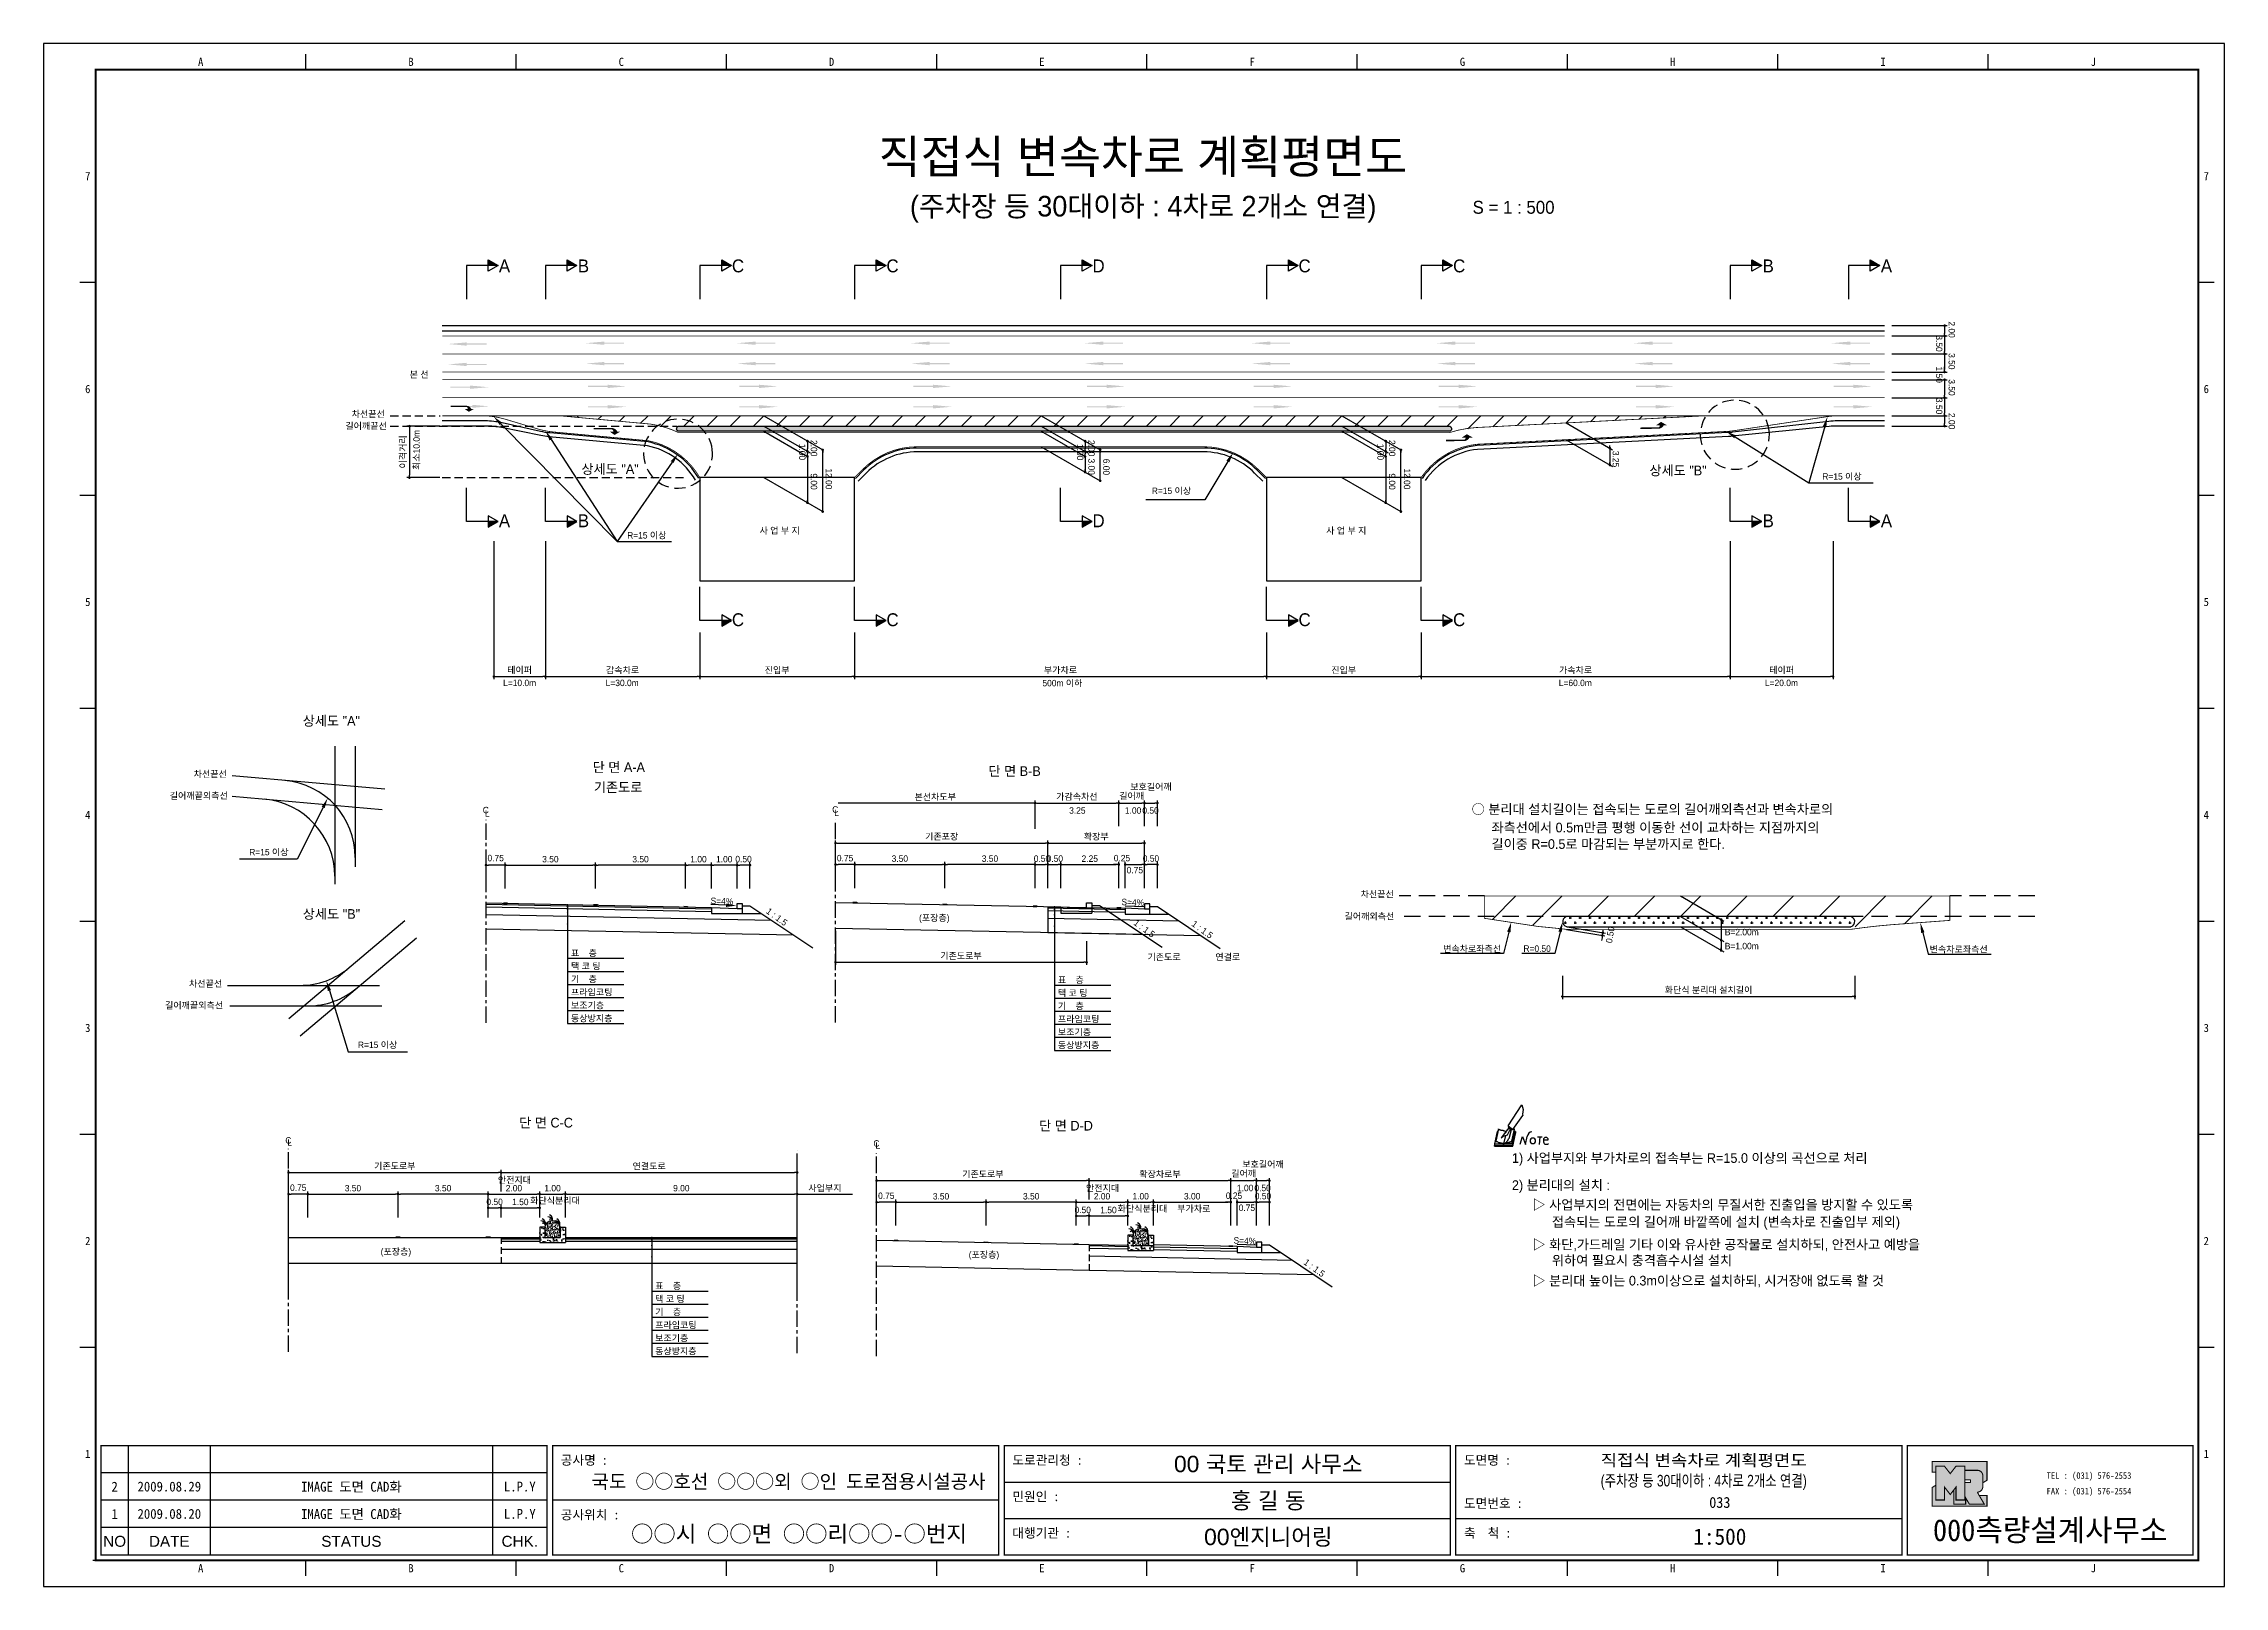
# Model space of a CAD drawing. Header units: millimetres. Extents: x 735 to 1158, y 34 to 333.
import ezdxf
from ezdxf.enums import TextEntityAlignment as Align

# ---------------------------------------------------------------- set-up
doc = ezdxf.new("R2010")
doc.units = ezdxf.units.MM
doc.linetypes.add('CENTER', pattern=[50.8, 31.75, -6.35, 6.35, -6.35])
doc.linetypes.add('HIDDEN', pattern=[9.525, 6.35, -3.175])
for name, color, linetype in [('CC-GSTR-0004', 4, 'Continuous'), ('CM-LANE-0030', 30, 'Continuous'), ('CZ-DIMT-0002', 7, 'Continuous'), ('CZ-EXST-0002', 1, 'Continuous'), ('CZ-LIN1-0007', 7, 'Continuous'), ('CZ-LIN2-0003', 3, 'Continuous'), ('CZ-LIN3-0005', 5, 'Continuous'), ('CZ-LINE-0001', 7, 'Continuous'), ('CZ-TEXT-BOX0', 7, 'Continuous'), ('TITLE', 7, 'Continuous')]:
    doc.layers.add(name, color=color, linetype=linetype)
doc.styles.add('견고딕', font='arial.ttf')
doc.styles.add('돋움', font='')
doc.styles.add('돋음체', font='')
doc.styles.get('돋움').set_extended_font_data('Dotum')
doc.styles.get('돋음체').set_extended_font_data('DotumChe')

msp = doc.modelspace()

# ---------------------------------------------------------------- texts
at = {"layer": 'CZ-DIMT-0002', "style": '돋움'}
for s, height, p in [('A', 2.5, (824.03, 290.33)), ('B', 2.5, (839.36, 290.33)), ('C', 2.5, (869.36, 290.33)), ('C', 2.5, (899.36, 290.33)), ('D', 2.5, (939.36, 290.33)), ('C', 2.5, (979.36, 290.33)), ('C', 2.5, (1009.36, 290.33)), ('B', 2.5, (1069.36, 290.33)), ('A', 2.5, (1092.32, 290.33)), ('본 선', 1.25, (807.46, 269.27)), ('길어깨끝선', 1.25, (797.17, 259.27)), ('차선끝선', 1.25, (797.58, 261.58)), ('상세도 "A"', 1.875, (844.53, 250.91)), ('상세도 "B"', 1.875, (1051.86, 250.63)), ('R=15 이상', 1.25, (1083.68, 249.47)), ('R=15 이상', 1.25, (953.51, 246.69)), ('A', 2.5, (824.03, 240.87)), ('B', 2.5, (839.36, 240.87)), ('D', 2.5, (939.36, 240.87)), ('B', 2.5, (1069.36, 240.87)), ('A', 2.5, (1092.32, 240.87)), ('R=15 이상', 1.25, (851.66, 238.05)), ('사 업 부 지', 1.25, (877.45, 238.96)), ('사 업 부 지', 1.25, (987.45, 238.96)), ('C', 2.5, (869.36, 221.67)), ('C', 2.5, (899.36, 221.67)), ('C', 2.5, (979.36, 221.67)), ('C', 2.5, (1009.36, 221.67)), ('L=10.0m', 1.25, (826.97, 209.41)), ('L=30.0m', 1.25, (846.88, 209.41)), ('500m 이하', 1.25, (932.34, 209.37)), ('L=60.0m', 1.25, (1031.91, 209.41)), ('L=20.0m', 1.25, (1071.93, 209.41)), ('차선끝선', 1.25, (766.91, 191.72)), ('길어깨끝외측선', 1.25, (764.68, 187.52)), ('C', 1.25, (820.4, 184.73)), ('L', 1.25, (820.67, 184.07)), ('C', 1.25, (888.24, 184.84)), ('L', 1.25, (888.5, 184.18)), ('R=15 이상', 1.25, (778.29, 176.58)), ('차선끝선', 1.25, (993.46, 168.41)), ('차선끝선', 1.25, (766.01, 151.04)), ('길어깨끝외측선', 1.25, (763.77, 146.84)), ('R=15 이상', 1.25, (799.4, 139.17)), ('C', 1.25, (782.07, 120.63)), ('L', 1.25, (782.34, 120.23)), ('C', 1.25, (896.24, 120.04)), ('L', 1.25, (896.5, 119.64))]:
    msp.add_text(s, height=height, dxfattribs=at).set_placement(p, align=Align.MIDDLE_CENTER)
for s, rotation, p in [('2.00', 270, (1104.37, 279.56)), ('3.50', 270, (1101.93, 276.86)), ('3.50', 270, (1104.37, 273.4)), ('1.50', 270, (1101.93, 270.81)), ('3.50', 270, (1104.37, 268.33)), ('3.50', 270, (1101.93, 264.72)), ('최소10.0m', 90, (807.56, 250.73)), ('2.00', 270, (1104.37, 261.8))]:
    msp.add_text(s, height=1.25, rotation=rotation, dxfattribs=at).set_placement(p)
for s, p in [('3.25', (933.65, 184.03)), ('1.00', (944.47, 184.03)), ('0.50', (947.86, 184.03)), ('(포장층)', (904.51, 163.19)), ('길어깨외측선', (987.11, 163.5)), ('B=2.00m', (1060.93, 160.43)), ('표    층', (836.94, 156.35)), ('기존도로', (948.85, 155.59)), ('연결로', (962.04, 155.59)), ('변속차로좌측선', (1006.25, 157.18)), ('R=0.50', (1021.84, 157.22)), ('B=1.00m', (1060.93, 157.72)), ('변속차로좌측선', (1100.7, 157.09)), ('기    층', (836.94, 151.29)), ('택 코 팅', (836.94, 153.82)), ('표    층', (931.46, 151.14)), ('프라임코팅', (836.94, 148.75)), ('택 코 팅', (931.46, 148.61)), ('보조기층', (836.94, 146.22)), ('동상방지층', (836.94, 143.69)), ('프라임코팅', (931.46, 143.55)), ('기    층', (931.46, 146.08)), ('보조기층', (931.46, 141.02)), ('동상방지층', (931.46, 138.49)), ('안전지대', (822.74, 112.31)), ('사업부지', (883.02, 110.74)), ('안전지대', (936.91, 110.74)), ('1.00', (966.22, 110.77)), ('0.50', (969.61, 110.77)), ('화단식분리대', (829.01, 108.33)), ('화단식분리대', (943.05, 106.77)), ('부가차로', (954.63, 106.77)), ('(포장층)', (799.99, 98.42)), ('(포장층)', (914.15, 97.83)), ('표    층', (853.28, 91.77)), ('택 코 팅', (853.28, 89.24)), ('프라임코팅', (853.28, 84.17)), ('기    층', (853.28, 86.71)), ('보조기층', (853.28, 81.64)), ('동상방지층', (853.28, 79.11))]:
    msp.add_text(s, height=1.25, dxfattribs=at).set_placement(p)
for s, p in [('○ 분리대 설치길이는 접속되는 도로의 길어깨외측선과 변속차로의', (1011.79, 184.9)), ('좌측선에서 0.5m만큼 평행 이동한 선이 교차하는 지점까지의', (1015.64, 181.34)), ('길이중 R=0.5로 마감되는 부분까지로 한다.', (1015.64, 178.14)), ('1) 사업부지와 부가차로의 접속부는 R=15.0 이상의 곡선으로 처리', (1019.61, 117.21)), ('2) 분리대의 설치 :', (1019.61, 111.95)), ('▷ 사업부지의 전면에는 자동차의 무질서한 진출입을 방지할 수 있도록', (1023.59, 108.15)), ('접속되는 도로의 길어깨 바깥쪽에 설치 (변속차로 진출입부 제외)', (1027.37, 104.82)), ('▷ 화단,가드레일 기타 이와 유사한 공작물로 설치하되, 안전사고 예방을', (1023.59, 100.42)), ('위하여 필요시 충격흡수시설 설치', (1027.37, 97.35)), ('▷ 분리대 높이는 0.3m이상으로 설치하되, 시거장애 없도록 할 것', (1023.59, 93.41))]:
    msp.add_text(s, height=1.875, dxfattribs=at).set_placement(p, align=Align.MIDDLE_LEFT)
for s, rotation, p in [('S=4%', 357.7094, (866.24, 167.05)), ('1 : 1.5', 323.8881, (876.9, 164.01)), ('S=4%', 357.7094, (946.01, 166.83)), ('1 : 1.5', 323.8881, (948.25, 161.74)), ('1 : 1.5', 323.8881, (959.5, 161.54)), ('S=4%', 357.7094, (967.76, 101.16)), ('1 : 1.5', 323.8881, (981.25, 95.87))]:
    msp.add_text(s, height=1.25, rotation=rotation, dxfattribs=at).set_placement(p, align=Align.MIDDLE_CENTER)
at = {"layer": 'CZ-DIMT-0002', "char_height": 1.25, "attachment_point": 5, "style": '돋움'}
for s, insert, rotation in [('1.00', (881.83, 254.23), 270), ('\\A1;2.00', (884.1, 254.95), 270), ('1.00', (935.77, 254.19), 270), ('\\A1;2.00', (937.98, 254.95), 270), ('1.00', (994.09, 254.23), 270), ('\\A1;2.00', (996.35, 254.95), 270), ('3.25', (1039.77, 252.85), 270), ('9.00', (884.1, 248.48), 270), ('12.00', (886.99, 248.99), 270), ('3.00', (937.98, 251.37), 270), ('6.00', (940.87, 251.32), 270), ('9.00', (996.35, 248.48), 270), ('12.00', (999.24, 248.99), 270), ('\\A1;0.50', (1038.69, 160.51), 80.5236)]:
    msp.add_mtext(s, dxfattribs=dict(at, insert=insert, rotation=rotation))
at = {"layer": 'CZ-DIMT-0002', "insert": (907.65, 187.22), "char_height": 1.25, "attachment_point": 5, "style": '돋움'}
msp.add_mtext('본선차도부', dxfattribs=at)
at = {"layer": 'CZ-LINE-0001', "insert": (804.39, 254.24), "char_height": 1.25, "attachment_point": 5, "rotation": 90, "style": '돋움'}
msp.add_mtext('\\A1;이격거리', dxfattribs=at)
at = {"layer": 'CZ-LINE-0001', "char_height": 1.25, "attachment_point": 5, "style": '돋움'}
for s, insert in [('\\A1;테이퍼', (826.96, 211.83)), ('\\A1;감속차로', (846.96, 211.83)), ('\\A1;진입부', (876.96, 211.83)), ('\\A1;부가차로', (931.96, 211.83)), ('\\A1;진입부', (986.96, 211.83)), ('\\A1;가속차로', (1031.96, 211.83)), ('\\A1;테이퍼', (1071.96, 211.83)), ('\\A1;가감속차선', (935.15, 187.27)), ('\\A1;길어깨', (945.78, 187.4)), ('\\A1;보호길어깨', (949.53, 189.19)), ('\\A1;기존포장', (908.9, 179.53)), ('\\A1;확장부', (938.9, 179.53)), ('\\A1;0.75', (822.32, 175.41)), ('\\A1;3.50', (832.94, 175.19)), ('\\A1;3.50', (850.44, 175.19)), ('\\A1;1.00', (861.69, 175.19)), ('\\A1;1.00', (866.69, 175.19)), ('\\A1;0.50', (870.44, 175.21)), ('\\A1;0.75', (890.15, 175.4)), ('\\A1;3.50', (900.78, 175.3)), ('\\A1;3.50', (918.28, 175.3)), ('\\A1;0.50', (928.37, 175.3)), ('\\A1;0.50', (930.87, 175.3)), ('\\A1;2.25', (937.65, 175.3)), ('\\A1;0.25', (943.9, 175.4)), ('\\A1;0.75', (946.4, 173.08)), ('\\A1;0.50', (949.53, 175.32)), ('\\A1;기존도로부', (912.65, 156.39)), ('\\A1;화단식 분리대 설치길이', (1057.78, 149.75)), ('\\A1;기존도로부', (802.74, 115.58)), ('\\A1;연결도로', (852.11, 115.57)), ('\\A1;기존도로부', (916.9, 114.01)), ('\\A1;확장차로{\\fGulimChe|b0|i0|c129|p32;부}', (951.28, 114.01)), ('\\A1;길어깨', (967.53, 114.14)), ('\\A1;보호길어깨', (971.28, 115.93)), ('\\A1;0.75', (783.99, 111.45)), ('\\A1;3.50', (794.61, 111.35)), ('\\A1;3.50', (812.11, 111.35)), ('\\A1;2.00', (825.86, 111.35)), ('\\A1;1.00', (833.36, 111.35)), ('\\A1;9.00', (858.36, 111.35)), ('\\A1;0.75', (898.15, 109.88)), ('\\A1;3.50', (908.78, 109.78)), ('\\A1;3.50', (926.28, 109.78)), ('\\A1;2.00', (940.03, 109.78)), ('\\A1;1.00', (947.53, 109.78)), ('\\A1;3.00', (957.53, 109.78)), ('\\A1;0.25', (965.65, 109.89)), ('\\A1;0.50', (971.28, 109.81)), ('\\A1;0.50', (822.11, 108.7)), ('\\A1;1.50', (827.11, 108.68)), ('\\A1;0.50', (936.28, 107.13)), ('\\A1;1.50', (941.28, 107.11)), ('\\A1;0.75', (968.15, 107.56))]:
    msp.add_mtext(s, dxfattribs=dict(at, insert=insert))
at = {"layer": 'CZ-TEXT-BOX0', "style": '돋움'}
for s, p in [('상세도 "A"', (790.42, 202.04)), ('단 면 A-A', (846.22, 193.05)), ('단 면 B-B', (923.06, 192.3)), ('기존도로', (846.08, 189.16)), ('상세도 "B"', (790.44, 164.57)), ('단 면 C-C', (832.1, 124.07)), ('단 면 D-D', (933.04, 123.48))]:
    msp.add_text(s, height=1.875, dxfattribs=at).set_placement(p, align=Align.MIDDLE_CENTER)
at = {"layer": 'TITLE', "color": 3, "linetype": 'Continuous', "style": '돋음체'}
for s, p in [('A', (765.05, 329.93)), ('B', (805.88, 329.93)), ('C', (846.7, 329.93)), ('D', (887.52, 329.93)), ('E', (928.35, 329.93)), ('F', (969.17, 329.93)), ('G', (1010, 329.93)), ('H', (1050.82, 329.93)), ('I', (1091.65, 329.93)), ('J', (1132.47, 329.93)), ('7', (743.13, 307.76)), ('7', (1154.4, 307.76)), ('6', (743.13, 266.43)), ('6', (1154.4, 266.43)), ('5', (743.13, 225.11)), ('5', (1154.4, 225.11)), ('4', (743.13, 183.78)), ('4', (1154.4, 183.78)), ('3', (743.13, 142.45)), ('3', (1154.4, 142.45)), ('2', (743.13, 101.12)), ('2', (1154.4, 101.12)), ('1', (743.13, 59.79)), ('1', (1154.4, 59.79)), ('A', (765.05, 37.61)), ('B', (805.88, 37.61)), ('C', (846.7, 37.61)), ('D', (887.52, 37.61)), ('E', (928.35, 37.61)), ('F', (969.17, 37.61)), ('G', (1010, 37.61)), ('H', (1050.82, 37.61)), ('I', (1091.65, 37.61)), ('J', (1132.47, 37.61))]:
    msp.add_text(s, height=1.59, dxfattribs=at).set_placement(p, align=Align.MIDDLE)
at = {"layer": 'TITLE', "style": '돋움'}
for s, height, p in [('직접식 변속차로 계획평면도', 6.5, (947.97, 311.54)), ('(주차장 등 30대이하 : 4차로 2개소 연결)', 4, (948.02, 301.92))]:
    msp.add_text(s, height=height, dxfattribs=at).set_placement(p, align=Align.MIDDLE_CENTER)
msp.add_text('S = 1 : 500', height=2.5, dxfattribs=at).set_placement((1011.97, 301.7), align=Align.MIDDLE_LEFT)
at = {"layer": 'TITLE', "style": '돋음체'}
for s, p in [('공사명 : ', (834.96, 57.69)), ('도로관리청 :', (922.63, 57.69)), ('도면명 :', (1010.3, 57.69)), ('민원인 :', (922.63, 50.62)), ('도면번호 :', (1010.3, 49.3)), ('공사위치 :', (834.96, 47.08)), ('대행기관 :', (922.63, 43.54)), ('축  척 :', (1010.3, 43.54))]:
    msp.add_text(s, height=1.804, dxfattribs=at).set_placement(p)
at = {"layer": 'TITLE', "color": 7, "linetype": 'Continuous'}
for s, height, style, p in [('00 국토 관리 사무소', 3.1832, '견고딕', (972.3, 57.87)), ('국도 ○○호선 ○○○외 ○인 도로점용시설공사', 2.7, '돋음체', (879.18, 54.48)), ('홍 길 동', 3.183, '견고딕', (972.3, 50.79)), ('○○시 ○○면 ○○리○○-○번지', 3.1832, '돋음체', (881.2, 44.32)), ('00엔지니어링', 3.183, '견고딕', (972.3, 43.72))]:
    msp.add_text(s, height=height, dxfattribs=dict(at, style=style)).set_placement(p, align=Align.MIDDLE)
at = {"layer": 'TITLE', "style": '돋움'}
for s, width, p, p2 in [('직접식 변속차로 계획평면도', 1.010039, (1036.84, 57.44), (1076.84, 57.44)), ('(주차장 등 30대이하 : 4차로 2개소 연결)', 0.694415, (1036.84, 53.48), (1076.84, 53.48))]:
    msp.add_text(s, height=2.25, dxfattribs=dict(at, width=width)).set_placement(p, p2, align=Align.FIT)
at = {"layer": 'TITLE', "color": 180, "style": '돋음체'}
for s, p in [('TEL : (031) 576-2553', (1123.41, 54.96)), ('FAX : (031) 576-2554', (1123.41, 51.93))]:
    msp.add_text(s, height=1.2733, dxfattribs=at).set_placement(p)
at = {"layer": 'TITLE', "color": 1, "linetype": 'Continuous', "style": '돋음체'}
msp.add_text('2', height=1.91, dxfattribs=at).set_placement((748.35, 53.44), align=Align.MIDDLE)
at = {"layer": 'TITLE', "linetype": 'Continuous'}
for s, height, style, p in [('2009.08.29', 1.91, '돋음체', (758.96, 53.44)), ('L.P.Y', 1.91, '돋음체', (827, 53.44)), ('033', 2.122, '돋음체', (1059.97, 50.36)), ('1', 1.91, '돋음체', (748.35, 48.14)), ('2009.08.20', 1.91, '돋음체', (758.96, 48.14)), ('L.P.Y', 1.91, '돋음체', (827, 48.14)), ('NO', 2.122, '견고딕', (748.35, 42.83)), ('DATE', 2.122, '견고딕', (758.96, 42.83)), ('STATUS', 2.122, '견고딕', (794.31, 42.83)), ('CHK.', 2.122, '견고딕', (827, 42.83)), ('1:500', 3.183, '돋음체', (1059.97, 43.72))]:
    msp.add_text(s, height=height, dxfattribs=dict(at, style=style)).set_placement(p, align=Align.MIDDLE)
at = {"layer": 'TITLE', "style": '돋음체'}
for p in [(794.31, 53.44), (794.31, 48.14)]:
    msp.add_text('IMAGE 도면 CAD화', height=1.9099, dxfattribs=at).set_placement(p, align=Align.MIDDLE)
at = {"layer": 'TITLE', "color": 180, "style": '돋음체'}
msp.add_text('000측량설계사무소', height=4.244, dxfattribs=at).set_placement((1124.1, 42.87), align=Align.CENTER)

# ---------------------------------------------------------------- blocks, each defined once
blk = doc.blocks.new('note')
for p, q in [((0.85, 3.5), (3.53, 7.57)), ((1.8, 2.79), (3.74, 5.46)), ((3.53, 7.57), (3.8, 6.64)), ((3.8, 6.64), (3.69, 5.72)), ((3.69, 5.72), (3.74, 5.46)), ((-1.24, 2.36), (-1.77, 0)), ((-1.77, 0), (1.77, 0)), ((-1.77, 0), (-1.77, -0.3)), ((-1.53, 0.52), (-1.55, 0.54)), ((-1.01, 2.9), (-1.53, 0.52)), ((-1.48, 0.48), (-1.53, 0.52)), ((-1.43, 0.44), (-1.48, 0.48)), ((-1.38, 0.41), (-1.43, 0.44)), ((-1.33, 0.4), (-1.38, 0.41)), ((-1.27, 0.37), (-1.33, 0.4)), ((-1.22, 0.35), (-1.27, 0.37)), ((-1.13, 2.36), (-1.24, 2.36)), ((-1.17, 0.33), (-1.22, 0.35)), ((-1.12, 0.32), (-1.17, 0.33)), ((-1.02, 0.25), (-1.12, 0.32)), ((-0.97, 0.22), (-1.02, 0.25)), ((-1, 2.9), (-1.01, 2.9)), ((-0.98, 2.85), (-1, 2.9)), ((-0.95, 2.8), (-0.98, 2.85)), ((-0.93, 0.21), (-0.97, 0.22)), ((-0.9, 2.75), (-0.95, 2.8)), ((-0.88, 0.19), (-0.93, 0.21)), ((-0.85, 2.72), (-0.9, 2.75)), ((-0.8, 0.18), (-0.88, 0.19)), ((-0.79, 2.69), (-0.85, 2.72)), ((-0.75, 0.17), (-0.8, 0.18)), ((-0.74, 2.68), (-0.79, 2.69)), ((-0.7, 0.16), (-0.75, 0.17)), ((-0.69, 2.65), (-0.74, 2.68)), ((-0.64, 0.15), (-0.7, 0.16)), ((-0.64, 2.65), (-0.69, 2.65)), ((-0.59, 2.63), (-0.64, 2.65)), ((-0.58, 0.14), (-0.64, 0.15)), ((-0.54, 2.62), (-0.59, 2.63)), ((-0.53, 0.13), (-0.58, 0.14)), ((-0.48, 2.61), (-0.54, 2.62)), ((-0.48, 0.12), (-0.53, 0.13)), ((-0.43, 2.61), (-0.48, 2.61)), ((-0.43, 0.11), (-0.48, 0.12)), ((0.75, 2.77), (-0.46, 1.16)), ((0.37, 2.24), (-0.46, 1.16)), ((-0.46, 1.16), (-0.08, 1.47)), ((-0.38, 2.59), (-0.43, 2.61)), ((-0.38, 0.08), (-0.43, 0.11)), ((-0.33, 2.59), (-0.38, 2.59)), ((-0.29, 0.06), (-0.38, 0.08)), ((-0.27, 2.58), (-0.33, 2.59)), ((-0.23, 0.05), (-0.29, 0.06)), ((-0.22, 2.57), (-0.27, 2.58)), ((-0.16, 0.04), (-0.23, 0.05)), ((-0.17, 2.56), (-0.22, 2.57)), ((-0.12, 2.55), (-0.17, 2.56)), ((-0.11, 0.03), (-0.16, 0.04)), ((-0.07, 2.53), (-0.12, 2.55)), ((-0.04, 0.02), (-0.11, 0.03)), ((-0.08, 1.47), (0.72, 1.75)), ((-0.01, 2.51), (-0.07, 2.53)), ((-0.05, -0.3), (-0.05, 0)), ((0, 0), (-0.04, 0.02)), ((0.04, 2.5), (-0.01, 2.51)), ((0.37, 1.63), (0, 0)), ((0, 0), (1.6, 0.53)), ((0, 0), (1.65, 0.18)), ((0, 0.01), (0.06, 0.04)), ((0, -0.3), (0, 0)), ((0.09, 2.48), (0.04, 2.5)), ((0.05, -0.3), (0.05, 0)), ((0.06, 0.04), (0.11, 0.07)), ((0.14, 2.48), (0.09, 2.48)), ((0.11, 0.07), (0.16, 0.09)), ((0.2, 2.47), (0.14, 2.48)), ((0.16, 0.09), (0.21, 0.12)), ((0.26, 2.43), (0.18, 2.46)), ((0.21, 0.12), (0.27, 0.14)), ((0.34, 2.4), (0.26, 2.43)), ((0.27, 0.14), (0.36, 0.19)), ((0.45, 2.37), (0.34, 2.4)), ((0.36, 0.19), (0.41, 0.22)), ((0.41, 0.22), (0.46, 0.27)), ((0.46, 0.27), (0.51, 0.3)), ((0.51, 0.3), (0.56, 0.34)), ((0.56, 0.34), (0.6, 0.4)), ((0.6, 0.4), (0.64, 0.45)), ((0.64, 0.45), (0.67, 0.51)), ((0.67, 0.51), (0.74, 0.58)), ((0.72, 1.75), (1.16, 2.53)), ((0.74, 0.58), (0.79, 0.63)), ((1, 3.1), (0.75, 2.77)), ((0.79, 0.63), (0.83, 0.68)), ((0.83, 0.68), (0.86, 0.73)), ((0.85, 3.5), (1.8, 2.79)), ((1, 3.4), (0.85, 3.21)), ((0.85, 3.21), (1.52, 2.71)), ((0.86, 0.73), (0.89, 0.79)), ((0.89, 0.84), (0.92, 0.89)), ((0.89, 0.79), (0.89, 0.84)), ((0.92, 0.89), (0.96, 0.95)), ((0.96, 0.95), (1.01, 0.97)), ((1.47, 2.74), (1.01, 0.97)), ((1.16, 2.53), (1.37, 2.82)), ((2.13, 2.84), (1.44, 2.63)), ((1.52, 2.71), (1.66, 2.9)), ((1.6, 0.53), (2.13, 2.84)), ((1.65, 0.18), (2.19, 2.48)), ((1.77, 0), (2.3, 2.36)), ((1.77, -0.3), (2.3, 2.07)), ((1.77, -0.38), (2.3, 1.99)), ((1.77, -0.44), (2.3, 1.93)), ((1.77, 0), (1.77, -0.3)), ((2.19, 2.48), (2.04, 2.47)), ((2.3, 2.36), (2.16, 2.36)), ((2.3, 2.36), (2.3, 2.07)), ((3.21, -0.08), (3.68, 1.4)), ((3.68, 1.4), (4.26, -0.14)), ((4.26, -0.14), (4.56, 1.44)), ((6.55, 1.34), (7.46, 1.34)), ((7.01, 1.34), (6.87, -0.11)), ((7.71, 0.77), (7.71, 0.55)), ((7.71, 0.77), (8.67, 0.77)), ((-1.77, -0.3), (1.77, -0.3)), ((-1.77, -0.43), (-1.77, -0.3)), ((-1.77, -0.37), (1.77, -0.37)), ((-1.77, -0.43), (1.77, -0.43))]:
    blk.add_line(p, q)
for centre, major_axis, start_param, end_param in [((0.4, 2.31), (0.0702, 0.0702), 3.283946, 6.425539), ((5.68, 1.23), (-0.806, 0.806), -0.591174, 0.597824), ((5.66, 0.58), (-0.378, 0.378), 3.926991, 10.210176), ((8.3, 0.49), (0.422, 0.422), 2.265602, 4.634911), ((8.19, 0.77), (-0.342, 0.342), 3.926991, 7.068583)]:
    blk.add_ellipse(centre, major_axis=major_axis, ratio=1, start_param=start_param, end_param=end_param)
blk = doc.blocks.new('_Dot')
at = {"color": 0, "linetype": 'ByBlock', "lineweight": -2}
blk.add_line((-0.5, 0), (-1, 0), dxfattribs=at)
at = {"color": 0, "linetype": 'ByBlock', "const_width": 0.5}
blk.add_lwpolyline([(-0.25, 0, 1), (0.25, 0, 1)], format="xyb", close=True, dxfattribs=at)

# ---------------------------------------------------------------- hatches: boundary and pattern name
at = {"layer": 'CM-LANE-0030'}
h = msp.add_hatch(dxfattribs=at)
h.set_pattern_fill('ANSI31', color=256, style=0)
h.set_pattern_definition([(45, (-248.6402, 45.2615), (-2.245064, 2.245064), [])])
h.paths.add_polyline_path([(834.83, 261.24), (852.4, 259.63, -0.062108), (856.7, 258.24), (857.82, 258.24, 0.001633), (857.71, 258.3, -0.783474), (857.94, 259.24), (1007.41, 259.24, -0.830663), (1007.59, 258.28, 0.001236), (1007.5, 258.24), (1009.02, 258.24, -0.050333), (1012.62, 258.96), (1057.02, 261.24)])
at = {"layer": 'CZ-EXST-0002'}
h = msp.add_hatch(dxfattribs=at)
h.set_pattern_fill('AR-CONC', color=256, scale=0.01, style=0)
h.set_pattern_definition([(50, (-277.2545, 3584.6502), (1.8218467, -0.15939086), [0.1905, -2.0955]), (355, (-277.2545, 3584.6502), (-0.3524283, 1.9105664), [0.1524, -1.6764]), (100.451, (-277.1027, 3584.6369), (1.469425, 1.7511669), [0.1619, -1.7809]), (46.1842, (-277.2545, 3585.1582), (2.7107904, -0.4204233), [0.28575, -3.14325]), (96.6356, (-277.0286, 3585.123), (2.3740423, 2.4742556), [0.24285, -2.67135]), (351.184, (-277.2545, 3585.1582), (2.374046, 2.4742512), [0.2286, -2.5146]), (21, (-277.0005, 3585.0312), (1.5161488, -1.0226552), [0.1905, -2.0955]), (326, (-277.0005, 3585.0312), (0.6180203, 1.8418797), [0.1524, -1.6764]), (71.4514, (-276.8742, 3584.946), (2.1341649, 0.8192286), [0.1619, -1.7809]), (37.5, (-277.2545, 3584.65015), (0.03088603, 0.84555039), [0, -1.65608, 0, -1.7018, 0, -1.68275]), (7.5, (-277.2545, 3584.65015), (0.66819663, 1.00180575), [0, -0.97028, 0, -1.61798, 0, -0.64135]), (327.5, (-277.8209, 3584.65015), (1.35590595, -0.05728744), [0, -0.635, 0, -1.9812, 0, -2.6289]), (317.5, (-278.0749, 3584.6502), (1.4812918, 0.2542649), [0, -0.8255, 0, -1.31572, 0, -1.8669])])
h.paths.add_polyline_path([(835.86, 100.8), (835.86, 103.8), (834.86, 103.8), (834.86, 101.8), (831.86, 101.8), (831.86, 103.8), (830.86, 103.8), (830.86, 100.8)])
h = msp.add_hatch(dxfattribs=at)
h.set_pattern_fill('AR-SAND', color=256, scale=0.01, style=0)
h.set_pattern_definition([(37.5, (-277.2545, 3584.65015), (-0.016000313, 0.489413237), [0, -0.38608, 0, -0.4318, 0, -0.41275]), (7.5, (-277.2545, 3584.65015), (0.44952328, 0.7168251), [0, -0.20828, 0, -0.34798, 0, -0.13335]), (327.5, (-277.56693, 3584.65015), (0.79099237, 0.001437185), [0, -0.127, 0, -0.4572, 0, -0.5969]), (317.5, (-277.5669, 3584.65015), (0.76355645, 0.22292932), [0, -0.0635, 0, -0.29972, 0, -0.3429])])
edge = h.paths.add_edge_path()
edge.add_line((834.86, 101.8), (834.86, 103.8))
edge.add_ellipse((833.36, 103.8), major_axis=(-1.5, 0), ratio=0.829212, start_angle=180, end_angle=360)
edge.add_line((831.86, 103.8), (831.86, 101.8))
edge.add_line((831.86, 101.8), (834.86, 101.8))
h = msp.add_hatch(dxfattribs=at)
h.set_pattern_fill('AR-CONC', color=256, scale=0.01, style=0)
h.set_pattern_definition([(50, (-163.0895, 3583.0818), (1.8218467, -0.15939086), [0.1905, -2.0955]), (355, (-163.0895, 3583.0818), (-0.3524283, 1.9105664), [0.1524, -1.6764]), (100.451, (-162.9377, 3583.0685), (1.469425, 1.7511669), [0.1619, -1.7809]), (46.1842, (-163.0895, 3583.5898), (2.7107904, -0.4204233), [0.28575, -3.14325]), (96.6356, (-162.8636, 3583.5547), (2.3740423, 2.4742556), [0.24285, -2.67135]), (351.184, (-163.0895, 3583.5898), (2.374046, 2.4742512), [0.2286, -2.5146]), (21, (-162.8355, 3583.4628), (1.5161488, -1.0226552), [0.1905, -2.0955]), (326, (-162.8355, 3583.4628), (0.6180203, 1.8418797), [0.1524, -1.6764]), (71.4514, (-162.7092, 3583.3775), (2.1341649, 0.8192286), [0.1619, -1.7809]), (37.5, (-163.0895, 3583.08175), (0.03088603, 0.84555039), [0, -1.65608, 0, -1.7018, 0, -1.68275]), (7.5, (-163.0895, 3583.08175), (0.66819663, 1.00180575), [0, -0.97028, 0, -1.61798, 0, -0.64135]), (327.5, (-163.65595, 3583.08175), (1.35590595, -0.05728744), [0, -0.635, 0, -1.9812, 0, -2.6289]), (317.5, (-163.91, 3583.0818), (1.4812918, 0.2542649), [0, -0.8255, 0, -1.31572, 0, -1.8669])])
h.paths.add_polyline_path([(950.03, 99.24), (950.03, 102.24), (949.03, 102.24), (949.03, 100.24), (946.03, 100.24), (946.03, 102.24), (945.03, 102.24), (945.03, 99.24)])
h = msp.add_hatch(dxfattribs=at)
h.set_pattern_fill('AR-SAND', color=256, scale=0.01, style=0)
h.set_pattern_definition([(37.5, (-163.08953, 3583.08175), (-0.016000313, 0.489413237), [0, -0.38608, 0, -0.4318, 0, -0.41275]), (7.5, (-163.0895, 3583.08175), (0.44952328, 0.7168251), [0, -0.20828, 0, -0.34798, 0, -0.13335]), (327.5, (-163.40195, 3583.08175), (0.79099237, 0.001437185), [0, -0.127, 0, -0.4572, 0, -0.5969]), (317.5, (-163.40195, 3583.08175), (0.76355645, 0.22292932), [0, -0.0635, 0, -0.29972, 0, -0.3429])])
edge = h.paths.add_edge_path()
edge.add_ellipse((947.53, 102.24), major_axis=(-1.5, 0), ratio=0.829212, start_angle=180, end_angle=360)
edge.add_line((946.03, 102.24), (946.03, 100.24))
edge.add_line((946.03, 100.24), (949.03, 100.24))
edge.add_line((949.03, 100.24), (949.03, 102.24))
at = {"layer": 'CZ-LIN1-0007'}
for points in [[(816.71, 275.49), (816.71, 275.28), (820.54, 275.28), (820.54, 275.06), (816.71, 275.06), (816.71, 274.85), (813.06, 275.17)], [(843.43, 275.65), (843.43, 275.44), (847.26, 275.44), (847.26, 275.22), (843.43, 275.22), (843.43, 275.01), (839.78, 275.33)], [(872.81, 275.65), (872.81, 275.44), (876.64, 275.44), (876.64, 275.22), (872.81, 275.22), (872.81, 275.01), (869.16, 275.33)], [(906.6, 275.65), (906.6, 275.44), (910.43, 275.44), (910.43, 275.22), (906.6, 275.22), (906.6, 275.01), (902.95, 275.33)], [(940.31, 275.65), (940.31, 275.44), (944.13, 275.44), (944.13, 275.22), (940.31, 275.22), (940.31, 275.01), (936.65, 275.33)], [(972.71, 275.65), (972.71, 275.44), (976.54, 275.44), (976.54, 275.22), (972.71, 275.22), (972.71, 275.01), (969.06, 275.33)], [(1008.63, 275.65), (1008.63, 275.44), (1012.45, 275.44), (1012.45, 275.22), (1008.63, 275.22), (1008.63, 275.01), (1004.98, 275.33)], [(1046.9, 275.65), (1046.9, 275.44), (1050.73, 275.44), (1050.73, 275.22), (1046.9, 275.22), (1046.9, 275.01), (1043.25, 275.33)], [(1085.27, 275.65), (1085.27, 275.44), (1089.09, 275.44), (1089.09, 275.22), (1085.27, 275.22), (1085.27, 275.01), (1081.61, 275.33)], [(816.71, 271.53), (816.71, 271.32), (820.54, 271.32), (820.54, 271.1), (816.71, 271.1), (816.71, 270.89), (813.06, 271.21)], [(843.43, 271.69), (843.43, 271.48), (847.26, 271.48), (847.26, 271.26), (843.43, 271.26), (843.43, 271.05), (839.78, 271.37)], [(872.81, 271.69), (872.81, 271.48), (876.64, 271.48), (876.64, 271.26), (872.81, 271.26), (872.81, 271.05), (869.16, 271.37)], [(906.6, 271.69), (906.6, 271.48), (910.43, 271.48), (910.43, 271.26), (906.6, 271.26), (906.6, 271.05), (902.95, 271.37)], [(940.31, 271.69), (940.31, 271.48), (944.13, 271.48), (944.13, 271.26), (940.31, 271.26), (940.31, 271.05), (936.65, 271.37)], [(972.71, 271.69), (972.71, 271.48), (976.54, 271.48), (976.54, 271.26), (972.71, 271.26), (972.71, 271.05), (969.06, 271.37)], [(1008.63, 271.69), (1008.63, 271.48), (1012.45, 271.48), (1012.45, 271.26), (1008.63, 271.26), (1008.63, 271.05), (1004.98, 271.37)], [(1046.9, 271.69), (1046.9, 271.48), (1050.73, 271.48), (1050.73, 271.26), (1046.9, 271.26), (1046.9, 271.05), (1043.25, 271.37)], [(1085.27, 271.69), (1085.27, 271.48), (1089.09, 271.48), (1089.09, 271.26), (1085.27, 271.26), (1085.27, 271.05), (1081.61, 271.37)], [(817.32, 267.11), (817.32, 266.9), (813.5, 266.9), (813.5, 266.69), (817.32, 266.69), (817.32, 266.47), (820.97, 266.79)], [(844.04, 267.27), (844.04, 267.06), (840.22, 267.06), (840.22, 266.85), (844.04, 266.85), (844.04, 266.63), (847.69, 266.95)], [(873.42, 267.27), (873.42, 267.06), (869.6, 267.06), (869.6, 266.85), (873.42, 266.85), (873.42, 266.63), (877.07, 266.95)], [(907.21, 267.27), (907.21, 267.06), (903.39, 267.06), (903.39, 266.85), (907.21, 266.85), (907.21, 266.63), (910.86, 266.95)], [(940.91, 267.27), (940.91, 267.06), (937.09, 267.06), (937.09, 266.85), (940.91, 266.85), (940.91, 266.63), (944.56, 266.95)], [(973.32, 267.27), (973.32, 267.06), (969.5, 267.06), (969.5, 266.85), (973.32, 266.85), (973.32, 266.63), (976.97, 266.95)], [(1009.24, 267.27), (1009.24, 267.06), (1005.41, 267.06), (1005.41, 266.85), (1009.24, 266.85), (1009.24, 266.63), (1012.89, 266.95)], [(1047.51, 267.27), (1047.51, 267.06), (1043.69, 267.06), (1043.69, 266.85), (1047.51, 266.85), (1047.51, 266.63), (1051.16, 266.95)], [(1085.87, 267.27), (1085.87, 267.06), (1082.05, 267.06), (1082.05, 266.85), (1085.87, 266.85), (1085.87, 266.63), (1089.52, 266.95)], [(816.68, 263.19, -0.267976), (817.58, 262.59), (818.14, 262.59), (817.11, 262.01), (816.27, 262.58), (816.89, 262.59, 0.504994), (816.61, 262.95), (813.56, 262.97), (813.56, 263.21)], [(817.81, 263.37), (817.81, 263.17), (814.38, 263.17), (814.38, 262.98), (817.81, 262.98), (817.81, 262.79), (821.08, 263.08)], [(844.04, 263.32), (844.04, 263.1), (840.22, 263.1), (840.22, 262.89), (844.04, 262.89), (844.04, 262.67), (847.69, 262.99)], [(873.42, 263.32), (873.42, 263.1), (869.6, 263.1), (869.6, 262.89), (873.42, 262.89), (873.42, 262.67), (877.07, 262.99)], [(907.21, 263.32), (907.21, 263.1), (903.39, 263.1), (903.39, 262.89), (907.21, 262.89), (907.21, 262.67), (910.86, 262.99)], [(940.91, 263.32), (940.91, 263.1), (937.09, 263.1), (937.09, 262.89), (940.91, 262.89), (940.91, 262.67), (944.56, 262.99)], [(973.32, 263.32), (973.32, 263.1), (969.5, 263.1), (969.5, 262.89), (973.32, 262.89), (973.32, 262.67), (976.97, 262.99)], [(1009.24, 263.32), (1009.24, 263.1), (1005.41, 263.1), (1005.41, 262.89), (1009.24, 262.89), (1009.24, 262.67), (1012.89, 262.99)], [(1047.51, 263.32), (1047.51, 263.1), (1043.69, 263.1), (1043.69, 262.89), (1047.51, 262.89), (1047.51, 262.67), (1051.16, 262.99)], [(1085.87, 263.32), (1085.87, 263.1), (1082.05, 263.1), (1082.05, 262.89), (1085.87, 262.89), (1085.87, 262.67), (1089.52, 262.99)], [(844.9, 258.88, -0.267976), (845.93, 258.19), (846.56, 258.19), (845.39, 257.53), (844.45, 258.18), (845.14, 258.19, 0.504994), (844.83, 258.6), (841.37, 258.62), (841.37, 258.9)], [(1048.06, 258.72, 0.267976), (1049.09, 259.41), (1049.72, 259.4), (1048.55, 260.06), (1047.6, 259.41), (1048.3, 259.41, -0.504994), (1047.99, 258.99), (1044.52, 258.97), (1044.53, 258.7)], [(1010.35, 256.33, 0.267976), (1011.38, 257.02), (1012.01, 257.02), (1010.84, 257.67), (1009.89, 257.03), (1010.59, 257.02, -0.504994), (1010.28, 256.6), (1006.81, 256.58), (1006.82, 256.31)], [(824.57, 166.62), (824.57, 166.74), (823.82, 166.76), (823.82, 166.63)], [(842.07, 166.27), (842.07, 166.39), (841.32, 166.41), (841.32, 166.28)], [(859.57, 165.92), (859.57, 166.04), (858.82, 166.06), (858.82, 165.93)], [(892.4, 166.73), (892.4, 166.85), (891.65, 166.87), (891.65, 166.74)], [(909.9, 166.38), (909.9, 166.5), (909.15, 166.52), (909.15, 166.39)], [(927.4, 166.03), (927.4, 166.15), (926.65, 166.17), (926.65, 166.04)], [(943.65, 165.7), (943.65, 165.83), (942.9, 165.84), (942.9, 165.72)], [(803.74, 101.8), (803.74, 101.93), (802.99, 101.93), (802.99, 101.8)], [(821.24, 101.8), (821.24, 101.93), (820.49, 101.93), (820.49, 101.8)], [(900.4, 101.13), (900.4, 101.25), (899.65, 101.27), (899.65, 101.14)], [(917.9, 100.78), (917.9, 100.9), (917.15, 100.92), (917.15, 100.79)], [(935.4, 100.43), (935.4, 100.55), (934.65, 100.57), (934.65, 100.44)], [(965.4, 100.03), (965.4, 100.15), (964.65, 100.17), (964.65, 100.04)]]:
    msp.add_hatch(color=256, dxfattribs=at).paths.add_polyline_path(points)
at = {"layer": 'CZ-LIN2-0003'}
h = msp.add_hatch(dxfattribs=at)
h.set_pattern_fill('CROSS', color=256, scale=0.075, style=0)
h.set_pattern_definition([(0, (-248.6402, 45.26153), (0.47625, 0.47625), [0.238125, -0.714375]), (90, (-248.52116, 45.14247), (-0.47625, 0.47625), [0.238125, -0.714375])])
h.paths.add_polyline_path([(1007.41, 259.24), (857.94, 259.24, 0.783474), (857.71, 258.3, -0.001633), (857.82, 258.24), (1007.5, 258.24, -0.001236), (1007.59, 258.28, 0.830663)])
h = msp.add_hatch(dxfattribs=at)
h.set_pattern_fill('CROSS', color=256, scale=0.15, style=0)
h.set_pattern_definition([(0, (-1313.398, 618.1746), (0.9525, 0.9525), [0.47625, -1.42875]), (90, (-1313.1599, 617.9365), (-0.9525, 0.9525), [0.47625, -1.42875])])
h.paths.add_polyline_path([(1030.45, 164.07, 0.868933), (1030.17, 162.11, -0.000934), (1030.3, 162.07), (1085.3, 162.07, -0.000934), (1085.44, 162.11, 0.868933), (1085.16, 164.07)])
at = {"layer": 'CZ-LIN3-0005'}
for points in [[(1089.16, 291.51), (1089.16, 290.41), (1091.06, 290.41)], [(1091.06, 240.74), (1089.16, 240.74), (1089.16, 239.64)]]:
    msp.add_hatch(color=256, dxfattribs=at).paths.add_polyline_path(points)
at = {"layer": 'CZ-LINE-0001'}
for points in [[(820.87, 291.51), (820.87, 290.41), (822.77, 290.41)], [(836.2, 291.51), (836.2, 290.41), (838.1, 290.41)], [(866.2, 291.51), (866.2, 290.41), (868.1, 290.41)], [(896.2, 291.51), (896.2, 290.41), (898.1, 290.41)], [(936.2, 291.51), (936.2, 290.41), (938.1, 290.41)], [(976.2, 291.51), (976.2, 290.41), (978.1, 290.41)], [(1006.2, 291.51), (1006.2, 290.41), (1008.1, 290.41)], [(1066.2, 291.51), (1066.2, 290.41), (1068.1, 290.41)], [(822.77, 240.74), (820.87, 240.74), (820.87, 239.64)], [(838.1, 240.74), (836.2, 240.74), (836.2, 239.64)], [(938.1, 240.74), (936.2, 240.74), (936.2, 239.64)], [(1068.1, 240.74), (1066.2, 240.74), (1066.2, 239.64)], [(868.1, 221.54), (866.2, 221.54), (866.2, 220.44)], [(898.1, 221.54), (896.2, 221.54), (896.2, 220.44)], [(978.1, 221.54), (976.2, 221.54), (976.2, 220.44)], [(1008.1, 221.54), (1006.2, 221.54), (1006.2, 220.44)]]:
    msp.add_hatch(color=256, dxfattribs=at).paths.add_polyline_path(points)
at = {"layer": 'TITLE', "ltscale": 150}
h = msp.add_hatch(color=8, dxfattribs=at)
edge = h.paths.add_edge_path()
edge.add_line((1111.84, 58.32), (1101.17, 58.32))
edge.add_line((1101.17, 58.32), (1101.17, 56.24))
edge.add_line((1101.17, 56.24), (1101.88, 56.24))
edge.add_line((1101.88, 56.24), (1101.88, 57.41))
edge.add_line((1101.88, 57.41), (1103.57, 57.41))
edge.add_line((1103.57, 57.41), (1104.7, 55.96))
edge.add_line((1104.7, 55.96), (1105.82, 57.41))
edge.add_line((1105.82, 57.41), (1107.52, 57.41))
edge.add_line((1107.52, 57.41), (1107.52, 56.61))
edge.add_line((1107.52, 56.61), (1109.95, 56.61))
edge.add_arc((1109.95, 55.55), 1.07, 0, 90, ccw=False)
edge.add_line((1111.02, 55.55), (1111.02, 54.18))
edge.add_line((1111.02, 54.18), (1111.84, 54.69))
edge.add_line((1111.84, 54.69), (1111.84, 58.32))
h.paths.add_polyline_path([(1105.38, 52.79), (1104.7, 51.91), (1103.57, 53.36), (1103.57, 50.85), (1101.88, 50.85), (1101.88, 53.7), (1101.17, 53.26), (1101.17, 49.63), (1111.84, 49.63), (1111.84, 51.71), (1110.34, 51.71), (1111.29, 50.06), (1108.39, 50.06), (1107.69, 51.27), (1107.69, 50.06), (1105.38, 50.06)])
msp.add_hatch(color=5, dxfattribs=at).paths.add_polyline_path([(1107.52, 57.41), (1105.82, 57.41), (1104.7, 55.96), (1103.57, 57.41), (1101.88, 57.41), (1101.88, 50.85), (1103.57, 50.85), (1103.57, 53.36), (1104.7, 51.91), (1105.82, 53.36), (1105.82, 50.85), (1107.52, 50.85)])
h = msp.add_hatch(color=161, dxfattribs=at)
edge = h.paths.add_edge_path()
edge.add_arc((1109.95, 55.55), 1.07, 360, 450)
edge.add_line((1109.95, 56.61), (1107.52, 56.61))
edge.add_line((1107.52, 56.61), (1107.52, 54.76))
edge.add_line((1107.52, 54.76), (1108.51, 54.76))
edge.add_arc((1108.51, 54.65), 0.113, 0, 90, ccw=False)
edge.add_line((1108.62, 54.65), (1108.62, 54.34))
edge.add_arc((1108.51, 54.34), 0.113, 270, 360, ccw=False)
edge.add_line((1108.51, 54.22), (1107.52, 54.22))
edge.add_line((1107.52, 54.22), (1107.52, 50.85))
edge.add_line((1107.52, 50.85), (1105.82, 50.85))
edge.add_line((1105.82, 50.85), (1105.82, 53.36))
edge.add_line((1105.82, 53.36), (1105.38, 52.79))
edge.add_line((1105.38, 52.79), (1105.38, 50.06))
edge.add_line((1105.38, 50.06), (1107.69, 50.06))
edge.add_line((1107.69, 50.06), (1107.69, 51.27))
edge.add_line((1107.69, 51.27), (1108.39, 50.06))
edge.add_line((1108.39, 50.06), (1111.29, 50.06))
edge.add_line((1111.29, 50.06), (1109.95, 52.37))
edge.add_arc((1109.95, 53.44), 1.07, 270, 360)
edge.add_line((1111.02, 53.44), (1111.02, 55.55))

# ---------------------------------------------------------------- linework, layer by layer
at = {"color": 0, "linetype": 'ByBlock', "lineweight": -2}
for p, q in [((1103.61, 278.49), (1103.61, 278.24)), ((1103.61, 276.99), (1103.61, 277.24)), ((1103.61, 276.49), (1103.61, 276.24)), ((1103.61, 273.49), (1103.61, 273.74)), ((1103.61, 272.99), (1103.61, 272.74)), ((1103.61, 269.99), (1103.61, 270.24)), ((1103.61, 269.99), (1103.61, 270.24)), ((1103.61, 267.99), (1103.61, 267.74)), ((1103.61, 267.99), (1103.61, 267.74)), ((1103.61, 264.99), (1103.61, 265.24)), ((1103.61, 264.49), (1103.61, 264.24)), ((1103.61, 261.49), (1103.61, 261.74)), ((1103.61, 260.99), (1103.61, 260.74)), ((1103.61, 259.49), (1103.61, 259.74)), ((882.84, 256.09), (882.84, 255.84)), ((882.84, 254.59), (882.84, 254.84)), ((882.84, 254.09), (882.84, 253.84)), ((885.8, 254.38), (885.8, 254.13)), ((936.73, 256.09), (936.73, 255.84)), ((936.73, 254.59), (936.73, 254.84)), ((936.73, 254.09), (936.73, 253.84)), ((939.68, 254.38), (939.68, 254.13)), ((995.1, 256.09), (995.1, 255.84)), ((995.1, 254.59), (995.1, 254.84)), ((995.1, 254.09), (995.1, 253.84)), ((998.06, 254.38), (998.06, 254.13)), ((1038.61, 255.2), (1038.61, 255.45)), ((1038.61, 254.7), (1038.61, 254.45)), ((882.84, 253.59), (882.84, 253.84)), ((936.73, 253.59), (936.73, 253.84)), ((936.73, 250.59), (936.73, 250.84)), ((995.1, 253.59), (995.1, 253.84)), ((1038.61, 251.95), (1038.61, 252.2)), ((939.68, 248.88), (939.68, 249.13)), ((882.84, 244.6), (882.84, 244.85)), ((885.8, 242.89), (885.8, 243.14)), ((995.1, 244.6), (995.1, 244.85)), ((998.06, 242.89), (998.06, 243.14)), ((926.78, 186.08), (926.53, 186.08)), ((1037.3, 161.16), (1037.34, 161.4)), ((1060.24, 163.24), (1060.24, 162.99)), ((1037.14, 160.17), (1037.1, 159.92)), ((1060.24, 159.24), (1060.24, 158.99)), ((1060.24, 157.74), (1060.24, 157.99)), ((881.11, 110.21), (881.36, 110.21))]:
    msp.add_line(p, q, dxfattribs=at)
at = {"color": 0, "linetype": 'ByBlock', "const_width": 0.25}
for points in [[(1103.61, 278.62, 1), (1103.61, 278.87, 1)], [(1103.61, 276.87, 1), (1103.61, 276.62, 1)], [(1103.61, 276.62, 1), (1103.61, 276.87, 1)], [(1103.61, 273.37, 1), (1103.61, 273.12, 1)], [(1103.61, 273.12, 1), (1103.61, 273.37, 1)], [(1103.61, 269.87, 1), (1103.61, 269.62, 1)], [(1103.61, 269.87, 1), (1103.61, 269.62, 1)], [(1103.61, 268.12, 1), (1103.61, 268.37, 1)], [(1103.61, 268.12, 1), (1103.61, 268.37, 1)], [(1103.61, 264.87, 1), (1103.61, 264.62, 1)], [(1103.61, 264.62, 1), (1103.61, 264.87, 1)], [(1103.61, 261.12, 1), (1103.61, 261.37, 1)], [(1103.61, 261.37, 1), (1103.61, 261.12, 1)], [(1103.61, 259.37, 1), (1103.61, 259.12, 1)], [(882.84, 256.21, 1), (882.84, 256.46, 1)], [(882.84, 254.46, 1), (882.84, 254.21, 1)], [(882.84, 254.21, 1), (882.84, 254.46, 1)], [(885.8, 254.51, 1), (885.8, 254.76, 1)], [(936.73, 256.21, 1), (936.73, 256.46, 1)], [(936.73, 254.46, 1), (936.73, 254.21, 1)], [(936.73, 254.21, 1), (936.73, 254.46, 1)], [(939.68, 254.51, 1), (939.68, 254.76, 1)], [(995.1, 256.21, 1), (995.1, 256.46, 1)], [(995.1, 254.21, 1), (995.1, 254.46, 1)], [(995.1, 254.46, 1), (995.1, 254.21, 1)], [(998.06, 254.51, 1), (998.06, 254.76, 1)], [(1038.61, 254.83, 1), (1038.61, 255.08, 1)], [(1038.61, 255.08, 1), (1038.61, 254.83, 1)], [(882.84, 253.46, 1), (882.84, 253.21, 1)], [(936.73, 253.46, 1), (936.73, 253.21, 1)], [(936.73, 250.46, 1), (936.73, 250.21, 1)], [(995.1, 253.46, 1), (995.1, 253.21, 1)], [(1038.61, 251.83, 1), (1038.61, 251.58, 1)], [(939.68, 248.76, 1), (939.68, 248.51, 1)], [(882.84, 244.48, 1), (882.84, 244.23, 1)], [(885.8, 242.77, 1), (885.8, 242.52, 1)], [(995.1, 244.48, 1), (995.1, 244.23, 1)], [(998.06, 242.77, 1), (998.06, 242.52, 1)], [(926.9, 186.08, 1), (927.15, 186.08, 1)], [(1037.28, 161.03, 1), (1037.24, 160.79, 1)], [(1060.24, 163.36, 1), (1060.24, 163.61, 1)], [(1037.16, 160.29, 1), (1037.2, 160.54, 1)], [(1060.24, 159.36, 1), (1060.24, 159.61, 1)], [(1060.24, 157.61, 1), (1060.24, 157.36, 1)], [(880.99, 110.21, 1), (880.74, 110.21, 1)]]:
    msp.add_lwpolyline(points, format="xyb", close=True, dxfattribs=at)
at = {"layer": 'CC-GSTR-0004'}
for p, q in [((864.19, 165.83), (864.19, 164.63)), ((864.19, 165.83), (869.19, 165.63)), ((869.19, 165.63), (869.19, 166.63)), ((869.19, 166.63), (870.19, 166.63)), ((869.19, 165.63), (870.19, 165.63)), ((870.19, 166.63), (870.19, 164.63)), ((864.19, 164.63), (870.19, 164.63))]:
    msp.add_line(p, q, dxfattribs=at)
for points in [[(811.96, 278.74), (1091.96, 278.74)], [(811.96, 277.74), (1091.96, 277.74)], [(949.28, 165.53), (948.28, 165.53), (944.53, 165.68), (944.53, 164.53), (949.28, 164.53), (949.28, 166.53), (948.28, 166.53), (948.28, 165.53)], [(971.03, 99.86), (970.03, 99.86), (966.28, 100.01), (966.28, 98.86), (971.03, 98.86), (971.03, 100.86), (970.03, 100.86), (970.03, 99.86)]]:
    msp.add_lwpolyline(points, dxfattribs=at)
for points in [[(861.74, 249.12, 0.214554), (851.9, 256.16), (832.91, 257.91), (832.91, 257.91, -0.032516), (830.99, 258.21), (830.99, 258.21), (823.59, 259.88, 0.055483), (820.29, 260.24), (811.96, 260.24)], [(861.1, 248.74, 0.213816), (851.79, 255.42), (832.67, 257.17), (832.67, 257.17, -0.026776), (831.08, 257.41), (831.08, 257.41), (823.43, 258.95, 0.049732), (820.46, 259.24), (811.96, 259.24)], [(1091.96, 260.24), (1082.8, 260.24, 0.028028), (1081.12, 260.15), (1062.43, 258.05), (1062.43, 258.05, -0.015157), (1061.52, 257.97), (1061.52, 257.97), (1012.88, 255.47, 0.221504), (1002.17, 249.1)], [(1091.96, 259.24), (1082.71, 259.24, 0.02497), (1081.21, 259.17), (1062.37, 257.28, -0.0121), (1061.65, 257.23), (1012.93, 254.72, 0.221166), (1002.79, 248.68)], [(971.78, 249.07), (970.18, 250.67, 0.198912), (959.75, 254.99), (904.17, 254.99, 0.198912), (893.74, 250.67), (892.14, 249.07)], [(971.25, 248.54), (969.65, 250.14, 0.198912), (959.75, 254.24), (904.17, 254.24, 0.198912), (894.27, 250.14), (892.67, 248.54)]]:
    msp.add_lwpolyline(points, format="xyb", dxfattribs=at)
at = {"layer": 'CM-LANE-0030'}
for p, q in [((1015.81, 163.51), (1020.38, 168.07)), ((1023.68, 162.39), (1029.36, 168.07)), ((1034.34, 164.07), (1038.34, 168.07)), ((1043.32, 164.07), (1047.32, 168.07)), ((1052.3, 164.07), (1056.3, 168.07)), ((1061.28, 164.07), (1065.28, 168.07)), ((1070.26, 164.07), (1074.26, 168.07)), ((1079.24, 164.07), (1083.24, 168.07)), ((1086.22, 162.07), (1092.22, 168.07)), ((1095.8, 162.67), (1101.2, 168.07))]:
    msp.add_line(p, q, dxfattribs=at)
at = {"layer": 'CM-LANE-0030', "const_width": 0.15}
for points in [[(811.96, 269.74), (1091.96, 269.74)], [(811.96, 268.24), (1091.96, 268.24)]]:
    msp.add_lwpolyline(points, dxfattribs=at)
for points in [[(852.4, 259.63), (834.83, 261.24), (1057.02, 261.24), (1012.62, 258.96, 0.059897), (1007.5, 257.99), (857.82, 257.99, 0.073871)], [(1104.61, 168.07), (1104.61, 163.32), (1093.14, 162.47, 0.016429), (1085.3, 161.57), (1030.3, 161.57, 0.006448), (1024.71, 162.14), (1014.26, 163.73), (1014.26, 168.07)]]:
    msp.add_lwpolyline(points, format="xyb", close=True, dxfattribs=at)
at = {"layer": 'CZ-EXST-0002'}
for p, q in [((791.08, 197.13), (791.08, 170.35)), ((795.06, 197.13), (795.06, 173.69)), ((800.78, 188.76), (771.19, 191.39)), ((800.29, 184.79), (771.19, 187.37)), ((888.28, 166.81), (932.03, 165.93)), ((932.03, 165.93), (937.03, 165.73)), ((932.03, 165.93), (932.03, 164.73)), ((937.03, 166.73), (938.03, 166.73)), ((937.03, 165.73), (937.03, 166.73)), ((937.03, 165.73), (938.03, 165.73)), ((938.03, 166.73), (938.03, 164.73)), ((938.03, 166.23), (939.53, 166.23)), ((939.53, 166.23), (951.73, 158.1)), ((782.15, 144.28), (804.7, 163.27)), ((888.28, 161.81), (947.96, 160.62)), ((932.03, 164.73), (938.03, 164.73)), ((784.36, 140.91), (806.96, 159.94)), ((770.28, 150.71), (799.76, 150.71)), ((770.7, 146.71), (800.24, 146.71)), ((782.11, 101.8), (823.36, 101.8)), ((937.53, 100.39), (896.28, 101.21)), ((782.11, 96.8), (823.36, 96.8)), ((937.53, 95.39), (896.28, 96.21))]:
    msp.add_line(p, q, dxfattribs=at)
at = {"layer": 'CZ-LIN1-0007'}
for p, q in [((823.82, 166.76), (824.57, 166.74)), ((823.82, 166.63), (824.57, 166.62)), ((824.57, 166.74), (824.57, 166.62)), ((841.32, 166.41), (842.07, 166.39)), ((841.32, 166.28), (842.07, 166.27)), ((842.07, 166.39), (842.07, 166.27)), ((858.82, 166.06), (859.57, 166.04)), ((858.82, 165.93), (859.57, 165.92)), ((859.57, 166.04), (859.57, 165.92)), ((891.65, 166.87), (892.4, 166.85)), ((891.65, 166.74), (892.4, 166.73)), ((892.4, 166.85), (892.4, 166.73)), ((909.15, 166.52), (909.9, 166.5)), ((909.15, 166.39), (909.9, 166.38)), ((909.9, 166.5), (909.9, 166.38)), ((926.65, 166.17), (927.4, 166.15)), ((926.65, 166.04), (927.4, 166.03)), ((927.4, 166.15), (927.4, 166.03)), ((942.9, 165.84), (943.65, 165.83)), ((942.9, 165.72), (943.65, 165.7)), ((943.65, 165.83), (943.65, 165.7)), ((802.99, 101.93), (803.74, 101.93)), ((802.99, 101.8), (802.99, 101.93)), ((803.74, 101.8), (802.99, 101.8)), ((803.74, 101.93), (803.74, 101.8)), ((820.49, 101.93), (821.24, 101.93)), ((820.49, 101.8), (820.49, 101.93)), ((821.24, 101.8), (820.49, 101.8)), ((821.24, 101.93), (821.24, 101.8)), ((899.65, 101.27), (900.4, 101.25)), ((899.65, 101.14), (899.65, 101.27)), ((900.4, 101.13), (899.65, 101.14)), ((900.4, 101.25), (900.4, 101.13)), ((917.15, 100.79), (917.15, 100.92)), ((917.15, 100.92), (917.9, 100.9)), ((917.9, 100.78), (917.15, 100.79)), ((917.9, 100.9), (917.9, 100.78)), ((934.65, 100.57), (935.4, 100.55)), ((934.65, 100.44), (934.65, 100.57)), ((935.4, 100.43), (934.65, 100.44)), ((935.4, 100.55), (935.4, 100.43)), ((964.65, 100.04), (964.65, 100.17)), ((964.65, 100.17), (965.4, 100.15)), ((965.4, 100.03), (964.65, 100.04)), ((965.4, 100.15), (965.4, 100.03))]:
    msp.add_line(p, q, dxfattribs=at)
at = {"layer": 'CZ-LIN1-0007', "const_width": 0.15}
msp.add_lwpolyline([(811.96, 276.74), (1091.96, 276.74)], dxfattribs=at)
at = {"layer": 'CZ-LIN1-0007', "linetype": 'HIDDEN', "const_width": 0.15}
for points in [[(811.96, 273.24), (1091.96, 273.24)], [(811.96, 264.74), (1091.96, 264.74)], [(819.76, 261.24), (834.83, 261.24)], [(1057.02, 261.24), (1083.08, 261.24)]]:
    msp.add_lwpolyline(points, dxfattribs=at)
at = {"layer": 'CZ-LIN1-0007', "const_width": 0.15}
for points in [[(861.96, 249.24, 0.214787), (851.94, 256.41), (833.46, 258.11), (833.46, 258.11, -0.049984), (830.52, 258.68), (830.52, 258.68), (824.07, 260.61), (824.07, 260.61, 0.072993), (819.76, 261.24), (819.76, 261.24), (811.96, 261.24)], [(1091.96, 261.24), (1083.08, 261.24, 0.03724), (1080.85, 261.08), (1062.68, 258.35), (1062.68, 258.35, -0.024362), (1061.23, 258.21), (1061.23, 258.21), (1012.86, 255.72), (1012.86, 255.72, 0.22161), (1001.96, 249.24)], [(971.96, 249.24), (970.35, 250.85, 0.198912), (959.75, 255.24), (904.17, 255.24, 0.198912), (893.57, 250.85), (891.96, 249.24)]]:
    msp.add_lwpolyline(points, format="xyb", dxfattribs=at)
at = {"layer": 'CZ-LIN2-0003'}
for p, q in [((820.44, 166.7), (864.19, 165.83)), ((820.44, 166.45), (864.19, 165.58)), ((820.44, 165.95), (864.19, 165.08)), ((870.19, 166.13), (871.69, 166.13)), ((871.69, 166.13), (883.9, 157.99)), ((929.53, 165.98), (944.53, 165.68)), ((929.53, 165.98), (929.53, 160.98)), ((929.53, 165.73), (944.53, 165.43)), ((929.53, 165.23), (944.53, 164.93)), ((949.28, 166.03), (950.78, 166.03)), ((950.78, 166.03), (962.98, 157.9)), ((820.44, 164.45), (875.87, 163.34)), ((820.44, 161.7), (880.12, 160.51)), ((870.19, 164.63), (873.94, 164.63)), ((929.53, 163.73), (954.99, 163.22)), ((929.53, 160.98), (959.24, 160.39)), ((949.28, 164.53), (953.03, 164.53)), ((823.36, 101.8), (830.86, 101.8)), ((830.86, 103.8), (830.86, 100.8)), ((831.86, 103.8), (830.86, 103.8)), ((831.86, 103.8), (831.86, 101.8)), ((831.86, 101.8), (834.86, 101.8)), ((834.86, 103.8), (835.86, 103.8)), ((834.86, 103.8), (834.86, 101.8)), ((835.86, 103.8), (835.86, 100.8)), ((835.86, 101.8), (880.86, 101.8)), ((945.03, 102.24), (945.03, 99.24)), ((946.03, 102.24), (945.03, 102.24)), ((946.03, 102.24), (946.03, 100.24)), ((949.03, 102.24), (949.03, 100.24)), ((949.03, 102.24), (950.03, 102.24)), ((950.03, 102.24), (950.03, 99.24)), ((823.36, 101.55), (830.86, 101.55)), ((823.36, 101.05), (830.86, 101.05)), ((823.36, 99.55), (880.86, 99.55)), ((830.86, 100.8), (835.86, 100.8)), ((835.86, 101.55), (880.86, 101.55)), ((835.86, 101.05), (880.86, 101.05)), ((945.03, 100.24), (937.53, 100.39)), ((945.03, 99.99), (937.53, 100.14)), ((945.03, 99.49), (937.53, 99.64)), ((977.05, 97.35), (937.53, 98.14)), ((945.03, 99.24), (950.03, 99.24)), ((946.03, 100.24), (949.03, 100.24)), ((949.03, 100.24), (950.03, 100.24)), ((966.28, 100.01), (950.03, 100.34)), ((966.28, 99.56), (950.03, 99.89)), ((966.28, 99.06), (950.03, 99.39)), ((971.03, 100.36), (972.53, 100.36)), ((971.03, 98.86), (974.78, 98.86)), ((972.53, 100.36), (984.73, 92.23)), ((823.36, 96.8), (880.86, 96.8)), ((981.3, 94.51), (937.53, 95.39))]:
    msp.add_line(p, q, dxfattribs=at)
for points in [[(857.71, 258.3, -0.783474), (857.94, 259.24), (1007.41, 259.24, -0.830663), (1007.59, 258.28, 0.001236), (1007.5, 258.24), (857.82, 258.24, 0.001633)], [(1085.3, 162.07, -0.000934), (1085.44, 162.11, 0.868933), (1085.16, 164.07), (1030.45, 164.07, 0.868933), (1030.17, 162.11, -0.000934), (1030.3, 162.07)]]:
    msp.add_lwpolyline(points, format="xyb", close=True, dxfattribs=at)
for points in [[(891.96, 249.24), (861.96, 249.24), (861.96, 229.24), (891.96, 229.24)], [(1001.96, 249.24), (971.96, 249.24), (971.96, 229.24), (1001.96, 229.24)]]:
    msp.add_lwpolyline(points, close=True, dxfattribs=at)
for centre, radius, start, end in [((776.08, 171.88), 15, 0, 84.9204), ((780.06, 175.54), 15, 0, 84.9204), ((784.31, 165.71), 15, 270, 310.097), ((785.77, 161.71), 15, 270, 310.097), ((832.38, 105.27), 1, 347.1802, 67.3267), ((831.1, 104.14), 0.88, 7.8639, 92.7752), ((831.56, 104.11), 0.44, 19.771, 124.0366), ((830.99, 104.49), 1, 347.1802, 67.3267), ((832.49, 104.93), 0.88, 7.8639, 92.7752), ((832.95, 104.9), 0.44, 19.771, 124.0366), ((833.89, 104.14), 0.88, 7.8639, 92.7752), ((834.34, 104.11), 0.44, 19.771, 124.0366), ((833.78, 104.49), 1, 347.1802, 67.3267), ((945.26, 102.57), 0.88, 7.8639, 92.7752), ((945.72, 102.55), 0.44, 19.771, 124.0366), ((945.16, 102.92), 1, 347.1802, 67.3267), ((946.66, 103.36), 0.88, 7.8639, 92.7752), ((947.12, 103.33), 0.44, 19.771, 124.0366), ((946.55, 103.7), 1, 347.1802, 67.3267), ((948.05, 102.57), 0.88, 7.8639, 92.7752), ((948.51, 102.55), 0.44, 19.771, 124.0366), ((947.94, 102.92), 1, 347.1802, 67.3267)]:
    msp.add_arc(centre, radius, start, end, dxfattribs=at)
for centre in [(833.36, 103.8), (947.53, 102.24)]:
    msp.add_ellipse(centre, major_axis=(-1.5, 0), ratio=0.829212, start_param=3.141593, end_param=6.283185, dxfattribs=at)
at = {"layer": 'CZ-LIN3-0005'}
for points in [[(1091.06, 290.41), (1089.16, 289.31), (1089.16, 291.51)], [(1091.06, 240.74), (1089.16, 241.84), (1089.16, 239.64)]]:
    msp.add_lwpolyline(points, close=True, dxfattribs=at)
at = {"layer": 'CZ-LINE-0001'}
for p, q in [((822.77, 290.41), (816.63, 290.41)), ((816.63, 290.41), (816.63, 283.87)), ((820.87, 289.31), (820.87, 291.51)), ((820.87, 291.51), (822.77, 290.41)), ((822.77, 290.41), (820.87, 289.31)), ((838.1, 290.41), (831.96, 290.41)), ((831.96, 290.41), (831.96, 283.87)), ((836.2, 289.31), (836.2, 291.51)), ((836.2, 291.51), (838.1, 290.41)), ((838.1, 290.41), (836.2, 289.31)), ((868.1, 290.41), (861.96, 290.41)), ((861.96, 290.41), (861.96, 283.87)), ((866.2, 289.31), (866.2, 291.51)), ((866.2, 291.51), (868.1, 290.41)), ((868.1, 290.41), (866.2, 289.31)), ((898.1, 290.41), (891.96, 290.41)), ((891.96, 290.41), (891.96, 283.87)), ((896.2, 289.31), (896.2, 291.51)), ((896.2, 291.51), (898.1, 290.41)), ((898.1, 290.41), (896.2, 289.31)), ((938.1, 290.41), (931.96, 290.41)), ((931.96, 290.41), (931.96, 283.87)), ((936.2, 289.31), (936.2, 291.51)), ((936.2, 291.51), (938.1, 290.41)), ((938.1, 290.41), (936.2, 289.31)), ((978.1, 290.41), (971.96, 290.41)), ((971.96, 290.41), (971.96, 283.87)), ((976.2, 289.31), (976.2, 291.51)), ((976.2, 291.51), (978.1, 290.41)), ((978.1, 290.41), (976.2, 289.31)), ((1008.1, 290.41), (1001.96, 290.41)), ((1001.96, 290.41), (1001.96, 283.87)), ((1006.2, 289.31), (1006.2, 291.51)), ((1006.2, 291.51), (1008.1, 290.41)), ((1008.1, 290.41), (1006.2, 289.31)), ((1068.1, 290.41), (1061.96, 290.41)), ((1061.96, 290.41), (1061.96, 283.87)), ((1066.2, 289.31), (1066.2, 291.51)), ((1066.2, 291.51), (1068.1, 290.41)), ((1068.1, 290.41), (1066.2, 289.31)), ((1091.06, 290.41), (1084.92, 290.41)), ((1084.92, 290.41), (1084.92, 283.87)), ((1093.38, 278.74), (1104.11, 278.74)), ((1093.38, 276.74), (1104.11, 276.74)), ((1093.38, 276.74), (1104.11, 276.74)), ((1103.61, 278.24), (1103.61, 277.24)), ((1103.61, 276.24), (1103.61, 273.74)), ((1093.38, 273.24), (1104.11, 273.24)), ((1093.38, 273.24), (1104.11, 273.24)), ((1103.61, 272.74), (1103.61, 270.24)), ((1093.38, 269.74), (1104.11, 269.74)), ((1093.38, 269.74), (1104.11, 269.74)), ((1093.38, 268.24), (1104.11, 268.24)), ((1093.38, 268.24), (1104.11, 268.24)), ((1103.61, 270.24), (1103.61, 270.74)), ((1103.61, 267.74), (1103.61, 265.24)), ((1103.61, 267.74), (1103.61, 267.24)), ((1093.38, 264.74), (1104.11, 264.74)), ((1093.38, 264.74), (1104.11, 264.74)), ((1103.61, 264.24), (1103.61, 261.74)), ((811.46, 259.24), (805.08, 259.24)), ((805.58, 258.74), (805.58, 249.74)), ((874.35, 261.24), (885.8, 254.63)), ((874.35, 259.24), (883.34, 254.05)), ((874.35, 259.24), (883.34, 254.05)), ((928.23, 261.24), (939.68, 254.63)), ((928.23, 259.24), (937.23, 254.05)), ((928.23, 259.24), (937.23, 254.05)), ((986.6, 261.24), (998.06, 254.63)), ((986.6, 259.24), (995.6, 254.05)), ((986.6, 259.24), (995.6, 254.05)), ((1030.12, 259.86), (1039.11, 254.66)), ((1093.38, 261.24), (1104.11, 261.24)), ((1093.38, 261.24), (1104.11, 261.24)), ((1093.38, 259.24), (1104.11, 259.24)), ((1103.61, 260.74), (1103.61, 259.74)), ((874.35, 258.24), (882.84, 253.34)), ((882.84, 255.84), (882.84, 254.84)), ((885.8, 242.64), (885.8, 254.63)), ((928.23, 258.24), (936.73, 253.34)), ((928.23, 255.24), (939.68, 248.63)), ((936.73, 255.84), (936.73, 254.84)), ((939.68, 248.63), (939.68, 254.63)), ((986.6, 258.24), (995.1, 253.34)), ((995.1, 255.84), (995.1, 254.84)), ((998.06, 242.64), (998.06, 254.63)), ((1030.12, 256.61), (1039.11, 251.41)), ((1038.61, 254.45), (1038.61, 251.45)), ((882.84, 253.34), (882.84, 244.35)), ((936.73, 253.34), (936.73, 250.34)), ((995.1, 253.34), (995.1, 244.35)), ((811.46, 249.24), (805.08, 249.24)), ((816.63, 240.74), (816.63, 247.28)), ((831.96, 240.74), (831.96, 247.28)), ((874.35, 249.26), (885.8, 242.64)), ((931.96, 240.74), (931.96, 247.28)), ((986.6, 249.26), (998.06, 242.64)), ((1061.96, 240.74), (1061.96, 247.28)), ((1077.26, 248.21), (1089.76, 248.21)), ((1084.92, 240.74), (1084.92, 247.28)), ((822.77, 240.74), (820.87, 241.84)), ((820.87, 241.84), (820.87, 239.64)), ((838.1, 240.74), (836.2, 241.84)), ((836.2, 241.84), (836.2, 239.64)), ((938.1, 240.74), (936.2, 241.84)), ((936.2, 241.84), (936.2, 239.64)), ((1068.1, 240.74), (1066.2, 241.84)), ((1066.2, 241.84), (1066.2, 239.64)), ((822.77, 240.74), (816.63, 240.74)), ((820.87, 239.64), (822.77, 240.74)), ((838.1, 240.74), (831.96, 240.74)), ((836.2, 239.64), (838.1, 240.74)), ((938.1, 240.74), (931.96, 240.74)), ((936.2, 239.64), (938.1, 240.74)), ((1068.1, 240.74), (1061.96, 240.74)), ((1066.2, 239.64), (1068.1, 240.74)), ((1091.06, 240.74), (1084.92, 240.74)), ((821.96, 236.91), (821.96, 210.13)), ((831.96, 236.91), (831.96, 210.13)), ((831.96, 236.91), (831.96, 210.13)), ((845.88, 236.84), (856.44, 236.84)), ((1061.96, 236.91), (1061.96, 210.13)), ((1061.96, 236.91), (1061.96, 210.13)), ((1081.96, 236.91), (1081.96, 210.13)), ((861.96, 221.54), (861.96, 228.08)), ((891.96, 221.54), (891.96, 228.08)), ((971.96, 221.54), (971.96, 228.08)), ((1001.96, 221.54), (1001.96, 228.08)), ((868.1, 221.54), (861.96, 221.54)), ((868.1, 221.54), (866.2, 222.64)), ((866.2, 222.64), (866.2, 220.44)), ((866.2, 220.44), (868.1, 221.54)), ((898.1, 221.54), (891.96, 221.54)), ((898.1, 221.54), (896.2, 222.64)), ((896.2, 222.64), (896.2, 220.44)), ((896.2, 220.44), (898.1, 221.54)), ((978.1, 221.54), (971.96, 221.54)), ((978.1, 221.54), (976.2, 222.64)), ((976.2, 222.64), (976.2, 220.44)), ((976.2, 220.44), (978.1, 221.54)), ((1008.1, 221.54), (1001.96, 221.54)), ((1008.1, 221.54), (1006.2, 222.64)), ((1006.2, 222.64), (1006.2, 220.44)), ((1006.2, 220.44), (1008.1, 221.54)), ((861.96, 219.19), (861.96, 210.13)), ((861.96, 219.19), (861.96, 210.13)), ((891.96, 219.19), (891.96, 210.13)), ((891.96, 219.19), (891.96, 210.13)), ((971.96, 219.19), (971.96, 210.13)), ((971.96, 219.19), (971.96, 210.13)), ((1001.96, 219.19), (1001.96, 210.13)), ((1001.96, 219.19), (1001.96, 210.13)), ((822.46, 210.63), (831.46, 210.63)), ((832.46, 210.63), (861.46, 210.63)), ((862.46, 210.63), (891.46, 210.63)), ((892.46, 210.63), (971.46, 210.63)), ((972.46, 210.63), (1001.46, 210.63)), ((1002.46, 210.63), (1061.46, 210.63)), ((1062.46, 210.63), (1081.46, 210.63)), ((927.03, 181.1), (927.03, 186.58)), ((927.03, 181.6), (927.03, 186.58)), ((943.28, 181.6), (943.28, 186.58)), ((943.28, 181.6), (943.28, 186.58)), ((948.28, 181.6), (948.28, 186.58)), ((948.28, 181.6), (948.28, 186.58)), ((950.78, 181.6), (950.78, 186.58)), ((926.53, 186.08), (888.78, 186.08)), ((927.53, 186.08), (942.78, 186.08)), ((943.78, 186.08), (947.78, 186.08)), ((948.78, 186.08), (950.28, 186.08)), ((888.28, 174.66), (888.28, 178.83)), ((888.78, 178.33), (929.03, 178.33)), ((929.53, 174.66), (929.53, 178.83)), ((929.53, 174.66), (929.53, 178.83)), ((930.03, 178.33), (947.78, 178.33)), ((948.28, 174.66), (948.28, 178.83)), ((820.44, 169.5), (820.44, 174.55)), ((823.69, 174.05), (820.94, 174.05)), ((824.19, 169.5), (824.19, 174.55)), ((824.19, 169.5), (824.19, 174.55)), ((824.69, 174.05), (841.19, 174.05)), ((841.69, 169.5), (841.69, 174.55)), ((841.69, 169.5), (841.69, 174.55)), ((858.69, 174.05), (842.19, 174.05)), ((859.19, 169.5), (859.19, 174.55)), ((859.19, 169.5), (859.19, 174.55)), ((863.69, 174.05), (859.69, 174.05)), ((864.19, 169.5), (864.19, 174.55)), ((864.19, 169.5), (864.19, 174.55)), ((868.69, 174.05), (864.69, 174.05)), ((869.19, 169.5), (869.19, 174.55)), ((869.19, 171.94), (869.19, 174.55)), ((871.19, 174.05), (869.69, 174.05)), ((871.69, 169.5), (871.69, 174.55)), ((888.28, 169.6), (888.28, 174.66)), ((891.53, 174.16), (888.78, 174.16)), ((892.03, 169.6), (892.03, 174.66)), ((892.03, 169.6), (892.03, 174.66)), ((892.53, 174.16), (909.03, 174.16)), ((909.53, 169.6), (909.53, 174.66)), ((909.53, 169.6), (909.53, 174.66)), ((926.53, 174.16), (910.03, 174.16)), ((927.03, 169.6), (927.03, 174.66)), ((927.03, 169.6), (927.03, 174.66)), ((927.53, 174.16), (929.03, 174.16)), ((929.53, 169.6), (929.53, 174.66)), ((929.53, 169.6), (929.53, 174.66)), ((930.03, 174.16), (931.53, 174.16)), ((932.03, 169.6), (932.03, 174.66)), ((932.03, 169.6), (932.03, 174.66)), ((932.53, 174.16), (942.78, 174.16)), ((942.78, 174.16), (942.28, 174.16)), ((943.28, 169.6), (943.28, 174.66)), ((943.28, 169.6), (943.28, 174.66)), ((944.53, 169.6), (944.53, 174.66)), ((944.53, 169.6), (944.53, 174.66)), ((945.03, 174.16), (945.53, 174.16)), ((945.03, 174.16), (947.78, 174.16)), ((948.28, 169.6), (948.28, 174.66)), ((948.28, 172.05), (948.28, 174.66)), ((950.28, 174.16), (948.78, 174.16)), ((950.78, 169.6), (950.78, 174.66)), ((836.29, 166.39), (836.29, 143.3)), ((930.81, 165.96), (930.81, 138.1)), ((1052.3, 168.07), (1060.74, 163.2)), ((888.28, 161.31), (888.28, 154.69)), ((1030.22, 161.58), (1037.67, 160.34)), ((1030.3, 162.07), (1037.75, 160.83)), ((1052.3, 164.07), (1060.74, 159.2)), ((1052.3, 162.07), (1060.74, 157.2)), ((1060.24, 163.49), (1060.24, 157.49)), ((937.03, 159.3), (937.03, 154.69)), ((1037.1, 159.92), (1037.01, 159.43)), ((836.29, 155.96), (847.23, 155.96)), ((836.29, 153.43), (847.23, 153.43)), ((888.78, 155.19), (936.53, 155.19)), ((1029.4, 152.59), (1029.4, 148.05)), ((1086.16, 152.59), (1086.16, 148.05)), ((836.29, 150.9), (847.23, 150.9)), ((836.29, 148.37), (847.23, 148.37)), ((930.81, 150.76), (941.75, 150.76)), ((930.81, 148.22), (941.75, 148.22)), ((1029.9, 148.55), (1085.66, 148.55)), ((836.29, 145.83), (847.23, 145.83)), ((930.81, 145.69), (941.75, 145.69)), ((836.29, 143.3), (847.23, 143.3)), ((930.81, 143.16), (941.75, 143.16)), ((930.81, 140.63), (941.75, 140.63)), ((930.81, 138.1), (941.75, 138.1)), ((782.11, 110.71), (782.11, 114.89)), ((782.61, 114.39), (822.86, 114.39)), ((823.36, 110.71), (823.36, 114.89)), ((823.36, 110.71), (823.36, 114.89)), ((823.86, 114.39), (880.36, 114.39)), ((880.86, 110.71), (880.86, 114.89)), ((782.11, 90.63), (782.11, 111.03)), ((782.11, 105.66), (782.11, 110.71)), ((785.36, 110.21), (782.61, 110.21)), ((785.86, 105.66), (785.86, 110.71)), ((785.86, 105.66), (785.86, 110.71)), ((786.36, 110.21), (802.86, 110.21)), ((803.36, 105.66), (803.36, 110.71)), ((803.36, 105.66), (803.36, 110.71)), ((820.36, 110.21), (803.86, 110.21)), ((820.86, 105.66), (820.86, 110.71)), ((820.86, 105.66), (820.86, 110.71)), ((821.36, 110.21), (830.36, 110.21)), ((830.86, 105.66), (830.86, 110.71)), ((830.86, 105.66), (830.86, 110.71)), ((831.36, 110.21), (835.36, 110.21)), ((835.86, 105.66), (835.86, 110.71)), ((835.86, 105.66), (835.86, 110.71)), ((836.36, 110.21), (880.36, 110.21)), ((880.86, 90.38), (880.86, 110.78)), ((880.86, 105.66), (880.86, 110.71)), ((880.86, 105.66), (880.86, 110.71)), ((881.36, 110.21), (891.58, 110.21)), ((896.28, 109.14), (896.28, 113.32)), ((896.78, 112.82), (937.03, 112.82)), ((937.53, 109.14), (937.53, 113.32)), ((937.53, 109.14), (937.53, 113.32)), ((938.03, 112.82), (964.53, 112.82)), ((965.03, 109.14), (965.03, 113.32)), ((965.03, 108.34), (965.03, 113.32)), ((965.53, 112.82), (969.53, 112.82)), ((970.03, 108.34), (970.03, 113.32)), ((970.03, 108.34), (970.03, 113.32)), ((970.53, 112.82), (972.03, 112.82)), ((972.53, 108.34), (972.53, 113.32)), ((820.86, 105.66), (820.86, 108.03)), ((821.36, 107.53), (822.86, 107.53)), ((823.36, 105.66), (823.36, 108.03)), ((823.36, 105.66), (823.36, 108.03)), ((823.86, 107.53), (830.36, 107.53)), ((830.86, 105.66), (830.86, 108.03)), ((896.28, 104.09), (896.28, 109.14)), ((899.53, 108.64), (896.78, 108.64)), ((900.03, 104.09), (900.03, 109.14)), ((900.03, 104.09), (900.03, 109.14)), ((900.53, 108.64), (917.03, 108.64)), ((917.53, 104.09), (917.53, 109.14)), ((917.53, 104.09), (917.53, 109.14)), ((934.53, 108.64), (918.03, 108.64)), ((935.03, 104.09), (935.03, 109.14)), ((935.03, 104.09), (935.03, 109.14)), ((935.03, 104.09), (935.03, 106.47)), ((935.53, 108.64), (944.53, 108.64)), ((935.53, 105.97), (937.03, 105.97)), ((937.53, 104.09), (937.53, 106.47)), ((937.53, 104.09), (937.53, 106.47)), ((938.03, 105.97), (944.53, 105.97)), ((945.03, 104.09), (945.03, 109.14)), ((945.03, 104.09), (945.03, 109.14)), ((945.03, 104.09), (945.03, 106.47)), ((945.53, 108.64), (949.53, 108.64)), ((950.03, 104.09), (950.03, 109.14)), ((950.03, 104.09), (950.03, 109.14)), ((950.53, 108.64), (964.53, 108.64)), ((964.53, 108.64), (964.03, 108.64)), ((965.03, 104.09), (965.03, 109.14)), ((965.03, 104.09), (965.03, 109.14)), ((966.28, 104.09), (966.28, 109.14)), ((966.28, 104.09), (966.28, 109.14)), ((966.78, 108.64), (969.53, 108.64)), ((966.78, 108.64), (967.28, 108.64)), ((970.03, 104.09), (970.03, 109.14)), ((970.03, 106.53), (970.03, 109.14)), ((972.03, 108.64), (970.53, 108.64)), ((972.53, 104.09), (972.53, 109.14)), ((852.63, 101.8), (852.63, 78.72)), ((852.63, 91.38), (863.56, 91.38)), ((852.63, 88.85), (863.56, 88.85)), ((852.63, 86.32), (863.56, 86.32)), ((852.63, 83.78), (863.56, 83.78)), ((852.63, 81.25), (863.56, 81.25)), ((852.63, 78.72), (863.56, 78.72))]:
    msp.add_line(p, q, dxfattribs=at)
at = {"layer": 'CZ-LINE-0001', "linetype": 'HIDDEN', "ltscale": 0.25}
for p, q in [((801.85, 261.24), (811.51, 261.24)), ((801.85, 259.24), (857.51, 259.24)), ((811.96, 249.24), (859.12, 249.24))]:
    msp.add_line(p, q, dxfattribs=at)
at = {"layer": 'CZ-LINE-0001', "linetype": 'HIDDEN', "ltscale": 0.35}
for p, q in [((1069.53, 258.36), (1069.53, 258.36)), ((864.37, 254.69), (864.37, 254.69))]:
    msp.add_line(p, q, dxfattribs=at)
at = {"layer": 'CZ-LINE-0001', "linetype": 'CENTER', "ltscale": 0.1}
for p, q in [((820.44, 143.42), (820.44, 182.81)), ((888.28, 143.53), (888.28, 182.91)), ((782.11, 79.59), (782.11, 118.97)), ((880.86, 79.34), (880.86, 118.72)), ((896.28, 78.74), (896.28, 118.12))]:
    msp.add_line(p, q, dxfattribs=at)
at = {"layer": 'CZ-LINE-0001', "linetype": 'HIDDEN', "ltscale": 0.5}
for p, q in [((1014.26, 168.07), (997.73, 168.07)), ((1121.14, 168.07), (1104.61, 168.07)), ((1030.45, 164.07), (997.73, 164.07)), ((1121.14, 164.07), (1085.16, 164.07))]:
    msp.add_line(p, q, dxfattribs=at)
at = {"layer": 'CZ-LINE-0001', "linetype": 'HIDDEN', "ltscale": 0.2}
for p, q in [((823.36, 101.8), (823.36, 96.8)), ((937.53, 100.39), (937.53, 95.39))]:
    msp.add_line(p, q, dxfattribs=at)
at = {"layer": 'CZ-LINE-0001'}
for points in [[(823.34, 259.66), (845.88, 236.84)], [(1080.32, 259.15), (1077.26, 248.21)], [(833.06, 256.64), (845.88, 236.84)], [(1062.93, 257.15), (1077.26, 248.21)], [(856.58, 252.26), (845.88, 236.84)], [(964.46, 252.39), (960.01, 244.92), (948.53, 244.92)], [(788.82, 185.24), (783.81, 175.22), (772.58, 175.22)], [(867.07, 166.27), (864.06, 166.39)], [(948.17, 165.94), (944.53, 166.09)], [(1019, 161.05), (1017.94, 156.87), (1005.72, 156.87)], [(1028.96, 161.09), (1027.91, 156.91), (1021.56, 156.91)], [(790.04, 149.7), (793.69, 137.81), (805.18, 137.81)], [(969.92, 100.27), (966.28, 100.42)]]:
    msp.add_lwpolyline(points, dxfattribs=at)
at = {"layer": 'CZ-LINE-0001', "extrusion": (0, 0, -1)}
msp.add_lwpolyline([(-1099.37, 160.96), (-1100.42, 156.78), (-1112.65, 156.78)], dxfattribs=at)
at = {"layer": 'CZ-LINE-0001', "linetype": 'HIDDEN', "ltscale": 0.35}
for centre in [(1062.88, 257.57), (857.72, 253.9)]:
    msp.add_arc(centre, 6.7, 6.7667, 6.749, dxfattribs=at)
at = {"layer": 'CZ-LINE-0001', "linetype": 'ByBlock'}
for centre, start, end in [((836.29, 166.32), 0, 180), ((836.29, 166.32), 0, 180), ((836.29, 166.32), 180, 0), ((836.29, 166.32), 180, 0), ((836.29, 166.12), 0, 180), ((836.29, 166.12), 0, 180), ((836.29, 166.12), 180, 0), ((836.29, 166.12), 180, 0), ((836.29, 165.89), 0, 180), ((836.29, 165.89), 0, 180), ((836.29, 165.89), 180, 0), ((836.29, 165.89), 180, 0), ((836.29, 165.64), 0, 180), ((836.29, 165.64), 0, 180), ((836.29, 165.64), 180, 0), ((836.29, 165.64), 180, 0), ((930.81, 165.21), 0, 180), ((930.81, 165.21), 0, 180), ((930.81, 165.21), 180, 0), ((930.81, 165.21), 180, 0), ((930.81, 165.9), 0, 180), ((930.81, 165.9), 0, 180), ((930.81, 165.9), 180, 0), ((930.81, 165.9), 180, 0), ((930.81, 165.7), 0, 180), ((930.81, 165.7), 0, 180), ((930.81, 165.7), 180, 0), ((930.81, 165.7), 180, 0), ((930.81, 165.46), 0, 180), ((930.81, 165.46), 0, 180), ((930.81, 165.46), 180, 0), ((930.81, 165.46), 180, 0), ((836.29, 164.84), 0, 180), ((836.29, 164.84), 0, 180), ((836.29, 164.84), 180, 0), ((836.29, 164.84), 180, 0), ((836.29, 162.6), 0, 180), ((836.29, 162.6), 0, 180), ((836.29, 162.6), 180, 0), ((836.29, 162.6), 180, 0), ((930.81, 164.41), 0, 180), ((930.81, 164.41), 0, 180), ((930.81, 164.41), 180, 0), ((930.81, 164.41), 180, 0), ((930.81, 162.18), 0, 180), ((930.81, 162.18), 0, 180), ((930.81, 162.18), 180, 0), ((930.81, 162.18), 180, 0), ((852.63, 101.74), 0, 180), ((852.63, 101.74), 0, 180), ((852.63, 101.74), 180, 0), ((852.63, 101.74), 180, 0), ((852.63, 101.54), 0, 180), ((852.63, 101.54), 0, 180), ((852.63, 101.54), 180, 0), ((852.63, 101.54), 180, 0), ((852.63, 101.31), 0, 180), ((852.63, 101.31), 0, 180), ((852.63, 101.31), 180, 0), ((852.63, 101.31), 180, 0), ((852.62, 101.05), 0, 180), ((852.62, 101.05), 0, 180), ((852.62, 101.05), 180, 0), ((852.62, 101.05), 180, 0), ((852.62, 100.26), 0, 180), ((852.62, 100.26), 0, 180), ((852.62, 100.26), 180, 0), ((852.62, 100.26), 180, 0), ((852.62, 98.02), 0, 180), ((852.62, 98.02), 0, 180), ((852.62, 98.02), 180, 0), ((852.62, 98.02), 180, 0)]:
    msp.add_arc(centre, 0.0625, start, end, dxfattribs=at)
at = {"layer": 'CZ-LINE-0001'}
for points in [[(823.11, 259.43), (821.94, 261.09), (823.58, 259.9)], [(832.78, 256.46), (831.97, 258.32), (833.34, 256.82)], [(1079.99, 259.24), (1080.85, 261.08), (1080.64, 259.06)], [(964.18, 252.56), (965.49, 254.1), (964.75, 252.21)], [(1062.75, 256.87), (1061.23, 258.21), (1063.1, 257.43)], [(856.3, 252.45), (857.72, 253.9), (856.85, 252.07)], [(788.52, 185.39), (789.71, 187.03), (789.11, 185.09)], [(867.08, 166.6), (869.06, 166.19), (867.05, 165.93)], [(1018.67, 161.13), (1019.48, 162.99), (1019.32, 160.97)], [(1028.63, 161.17), (1029.44, 163.03), (1029.28, 161.01)], [(789.72, 149.61), (789.45, 151.62), (790.36, 149.8)]]:
    msp.add_solid(points, dxfattribs=at)
at = {"layer": 'CZ-LINE-0001', "extrusion": (0, 0, -1)}
msp.add_solid([(-1099.69, 161.04), (-1098.88, 162.9), (-1099.04, 160.88)], dxfattribs=at)
at = {"layer": 'TITLE', "color": 7, "linetype": 'Continuous'}
for p, q in [((785.46, 328.42), (785.46, 331.45)), ((826.29, 328.42), (826.29, 331.45)), ((867.11, 328.42), (867.11, 331.45)), ((907.94, 328.42), (907.94, 331.45)), ((948.76, 328.42), (948.76, 331.45)), ((989.59, 328.42), (989.59, 331.45)), ((1030.41, 328.42), (1030.41, 331.45)), ((1071.23, 328.42), (1071.23, 331.45)), ((1112.06, 328.42), (1112.06, 331.45)), ((744.64, 287.09), (741.61, 287.09)), ((1155.91, 287.09), (1152.88, 287.09)), ((744.64, 245.76), (741.61, 245.76)), ((1155.91, 245.76), (1152.88, 245.76)), ((744.64, 204.44), (741.61, 204.44)), ((1155.91, 204.44), (1152.88, 204.44)), ((744.64, 163.11), (741.61, 163.11)), ((1155.91, 163.11), (1152.88, 163.11)), ((744.64, 121.78), (741.61, 121.78)), ((1155.91, 121.78), (1152.88, 121.78)), ((744.64, 80.45), (741.61, 80.45)), ((1155.91, 80.45), (1152.88, 80.45)), ((785.46, 36.1), (785.46, 39.12)), ((826.29, 36.1), (826.29, 39.12)), ((867.11, 36.1), (867.11, 39.12)), ((907.94, 36.1), (907.94, 39.12)), ((948.76, 36.1), (948.76, 39.12)), ((989.59, 36.1), (989.59, 39.12)), ((1030.41, 36.1), (1030.41, 39.12)), ((1071.23, 36.1), (1071.23, 39.12)), ((1112.06, 36.1), (1112.06, 39.12))]:
    msp.add_line(p, q, dxfattribs=at)
at = {"layer": 'TITLE', "ltscale": 150}
for p, q in [((751, 61.4), (751, 40.18)), ((766.92, 61.4), (766.92, 40.18)), ((821.7, 61.4), (821.7, 40.18)), ((832.31, 56.1), (745.7, 56.1)), ((921.04, 54.33), (1007.65, 54.33)), ((832.31, 50.79), (745.7, 50.79)), ((919.98, 50.79), (833.37, 50.79)), ((921.04, 47.26), (1007.65, 47.26)), ((1008.71, 47.26), (1095.32, 47.26)), ((832.31, 45.49), (745.7, 45.49))]:
    msp.add_line(p, q, dxfattribs=at)
at = {"layer": 'TITLE'}
msp.add_line((1153, 39.12), (744.14, 39.12), dxfattribs=at)
msp.add_lwpolyline([(734.56, 34.09), (1157.92, 34.09), (1157.92, 333.46), (734.56, 333.46)], close=True, dxfattribs=at)
at = {"layer": 'TITLE', "linetype": 'Continuous', "const_width": 0.403}
msp.add_lwpolyline([(744.64, 39.12), (744.64, 328.42), (1152.88, 328.42), (1152.88, 39.12)], close=True, dxfattribs=at)
at = {"layer": 'TITLE', "ltscale": 150}
for points, const_width in [([(745.7, 61.4), (832.31, 61.4), (832.31, 40.18), (745.7, 40.18)], 0.265), ([(833.37, 61.4), (919.98, 61.4), (919.98, 40.18), (833.37, 40.18)], 0.265), ([(1007.65, 40.18), (921.04, 40.18), (921.04, 61.4), (1007.65, 61.4)], 0.265), ([(1008.71, 61.4), (1095.32, 61.4), (1095.32, 40.18), (1008.71, 40.18)], 0.265), ([(1151.82, 61.4), (1151.82, 40.18), (1096.38, 40.18), (1096.38, 61.4), (1151.82, 61.4)], 0.265), ([(1107.52, 57.41), (1105.82, 57.41), (1104.7, 55.96), (1103.57, 57.41), (1101.88, 57.41), (1101.88, 50.85), (1103.57, 50.85), (1103.57, 53.36), (1104.7, 51.91), (1105.82, 53.36), (1105.82, 50.85), (1107.52, 50.85)], 0.212), ([(1105.38, 52.79), (1104.7, 51.91), (1103.57, 53.36), (1103.57, 50.85), (1101.88, 50.85), (1101.88, 53.7), (1101.17, 53.26), (1101.17, 49.63), (1111.84, 49.63), (1111.84, 51.71), (1110.34, 51.71), (1111.29, 50.06), (1108.39, 50.06), (1107.69, 51.27), (1107.69, 50.06), (1105.38, 50.06)], 0.212)]:
    msp.add_lwpolyline(points, close=True, dxfattribs=dict(at, const_width=const_width))
at = {"layer": 'TITLE', "ltscale": 150, "const_width": 0.212}
for points in [[(1111.84, 58.32), (1101.17, 58.32), (1101.17, 56.24), (1101.88, 56.24), (1101.88, 57.41), (1103.57, 57.41), (1104.7, 55.96), (1105.82, 57.41), (1107.52, 57.41), (1107.52, 56.61), (1109.95, 56.61, -0.414214), (1111.02, 55.55), (1111.02, 54.18), (1111.84, 54.69)], [(1111.02, 55.55, 0.414214), (1109.95, 56.61), (1107.52, 56.61), (1107.52, 54.76), (1108.51, 54.76, -0.414214), (1108.62, 54.65), (1108.62, 54.34, -0.414214), (1108.51, 54.22), (1107.52, 54.22), (1107.52, 50.85), (1105.82, 50.85), (1105.82, 53.36), (1105.38, 52.79), (1105.38, 50.06), (1107.69, 50.06), (1107.69, 51.27), (1108.39, 50.06), (1111.29, 50.06), (1109.95, 52.37, 0.414214), (1111.02, 53.44)]]:
    msp.add_lwpolyline(points, format="xyb", close=True, dxfattribs=at)

# ---------------------------------------------------------------- block references
at = {"layer": 'CZ-LINE-0001', "xscale": 0.5, "yscale": 0.5, "zscale": 0.5}
for p, rotation in [((805.58, 259.24), 90), ((805.58, 249.24), 270), ((821.96, 210.63), 180), ((831.96, 210.63), 180), ((861.96, 210.63), 180), ((891.96, 210.63), 180), ((971.96, 210.63), 180), ((1001.96, 210.63), 180), ((1061.96, 210.63), 180), ((927.03, 186.08), 180), ((943.28, 186.08), 180), ((948.28, 186.08), 180), ((888.28, 178.33), 180), ((929.53, 178.33), 180), ((820.44, 174.05), 180), ((824.19, 174.05), 180), ((841.69, 174.05), 180), ((859.19, 174.05), 180), ((864.19, 174.05), 180), ((869.19, 174.05), 180), ((888.28, 174.16), 180), ((892.03, 174.16), 180), ((909.53, 174.16), 180), ((927.03, 174.16), 180), ((929.53, 174.16), 180), ((932.03, 174.16), 180), ((944.53, 174.16), 180), ((944.53, 174.16), 180), ((948.28, 174.16), 180), ((888.28, 155.19), 180), ((1029.4, 148.55), 180), ((782.11, 114.39), 180), ((823.36, 114.39), 180), ((782.11, 110.21), 180), ((785.86, 110.21), 180), ((803.36, 110.21), 180), ((820.86, 110.21), 180), ((830.86, 110.21), 180), ((835.86, 110.21), 180), ((896.28, 112.82), 180), ((937.53, 112.82), 180), ((965.03, 112.82), 180), ((970.03, 112.82), 180), ((820.86, 107.53), 180), ((823.36, 107.53), 180), ((896.28, 108.64), 180), ((900.03, 108.64), 180), ((917.53, 108.64), 180), ((935.03, 108.64), 180), ((935.03, 105.97), 180), ((937.53, 105.97), 180), ((945.03, 108.64), 180), ((950.03, 108.64), 180), ((966.28, 108.64), 180), ((966.28, 108.64), 180), ((970.03, 108.64), 180)]:
    msp.add_blockref('_Dot', p, dxfattribs=dict(at, rotation=rotation))
for p in [(831.96, 210.63), (861.96, 210.63), (891.96, 210.63), (971.96, 210.63), (1001.96, 210.63), (1061.96, 210.63), (1081.96, 210.63), (943.28, 186.08), (948.28, 186.08), (950.78, 186.08), (929.53, 178.33), (948.28, 178.33), (824.19, 174.05), (841.69, 174.05), (859.19, 174.05), (864.19, 174.05), (869.19, 174.05), (871.69, 174.05), (892.03, 174.16), (909.53, 174.16), (927.03, 174.16), (929.53, 174.16), (932.03, 174.16), (943.28, 174.16), (943.28, 174.16), (948.28, 174.16), (950.78, 174.16), (937.03, 155.19), (1086.16, 148.55), (823.36, 114.39), (880.86, 114.39), (785.86, 110.21), (803.36, 110.21), (820.86, 110.21), (830.86, 110.21), (835.86, 110.21), (880.86, 110.21), (937.53, 112.82), (965.03, 112.82), (970.03, 112.82), (972.53, 112.82), (823.36, 107.53), (830.86, 107.53), (900.03, 108.64), (917.53, 108.64), (935.03, 108.64), (937.53, 105.97), (945.03, 108.64), (945.03, 105.97), (950.03, 108.64), (965.03, 108.64), (965.03, 108.64), (970.03, 108.64), (972.53, 108.64)]:
    msp.add_blockref('_Dot', p, dxfattribs=at)
at = {"layer": 'CZ-TEXT-BOX0'}
msp.add_blockref('note', (1018, 119.97), dxfattribs=at)

msp.set_redraw_order([(e.dxf.handle, doc.entitydb.next_handle()) for e in msp.query("TEXT MTEXT ATTDEF DIMENSION ARC_DIMENSION")])  # texts and dimensions are drawn at this point

doc.saveas('drawing.dxf')
